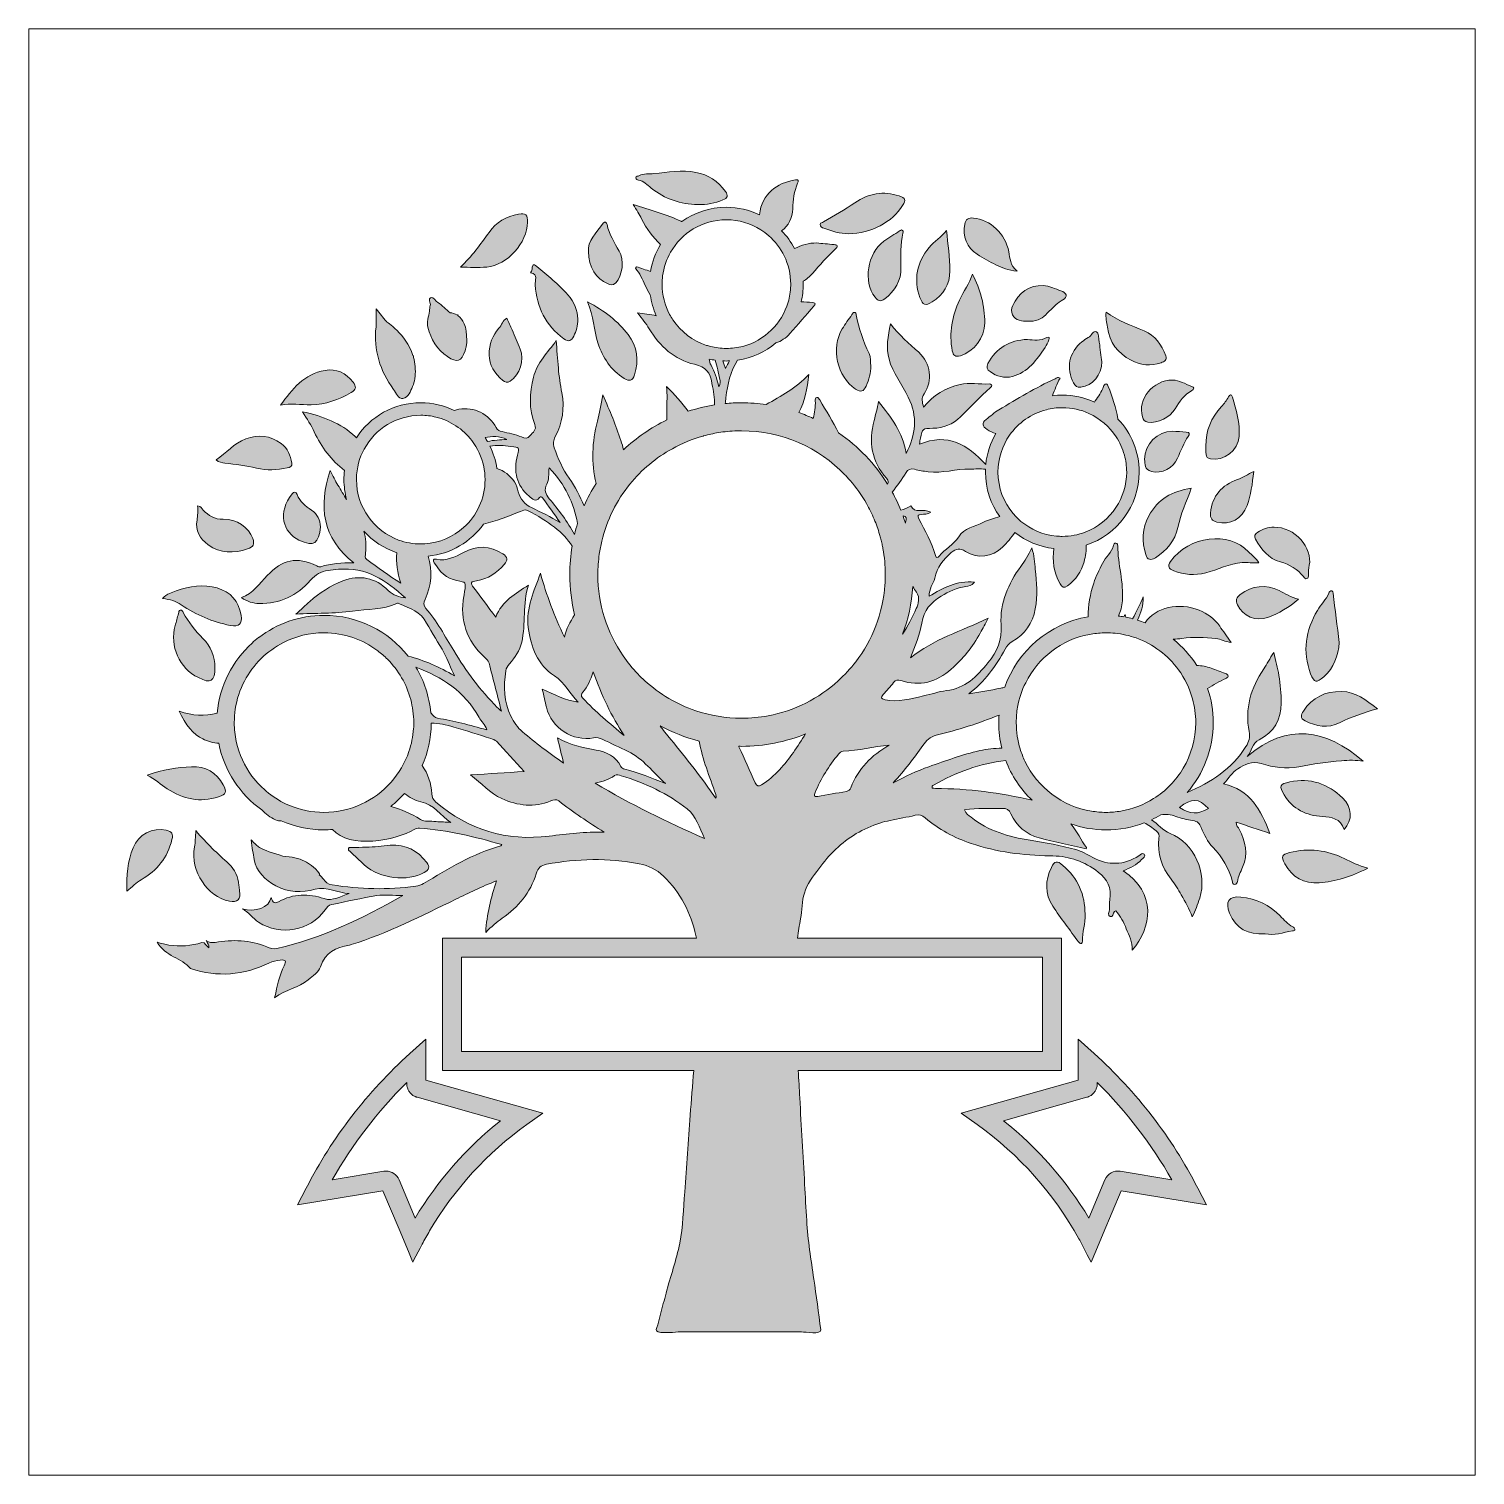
# Model space of a CAD drawing. Header units: inches. Extents: x 0 to 12, y -12 to 0.
import ezdxf

# ---------------------------------------------------------------- set-up
doc = ezdxf.new("R2010")
doc.units = ezdxf.units.IN
doc.header["$MEASUREMENT"] = 0
doc.layers.add('Layer 1', color=7, linetype='Continuous')

# ---------------------------------------------------------------- blocks, each defined once
blk = doc.blocks.new('block 2')
at = {"layer": 'Layer 1', "true_color": 0xffffff}
h = blk.add_hatch(color=7, dxfattribs=at)
h.dxf.hatch_style = 2
edge = h.paths.add_edge_path()
edge.add_spline(control_points=[(5.057, -1.254), (5.101, -1.262), (5.131, -1.294), (5.163, -1.32), (5.276, -1.412), (5.407, -1.454), (5.551, -1.458), (5.624, -1.46), (5.692, -1.445), (5.759, -1.419), (5.798, -1.404), (5.803, -1.383), (5.78, -1.349), (5.719, -1.263), (5.636, -1.21), (5.535, -1.19), (5.418, -1.167), (5.302, -1.191), (5.186, -1.201), (5.145, -1.205), (5.101, -1.198), (5.062, -1.218), (5.053, -1.223), (5.036, -1.219), (5.037, -1.236), (5.037, -1.246), (5.047, -1.253), (5.057, -1.254)], knot_values=[0, 0, 0, 0, 1, 1, 1, 2, 2, 2, 3, 3, 3, 4, 4, 4, 5, 5, 5, 6, 6, 6, 7, 7, 7, 8, 8, 8, 9, 9, 9, 9], degree=3, periodic=1)
h = blk.add_hatch(color=7, dxfattribs=at)
h.dxf.hatch_style = 2
edge = h.paths.add_edge_path()
edge.add_spline(control_points=[(10.006, -7.099), (10.019, -7.098), (10.027, -7.087), (10.028, -7.076), (10.034, -7.033), (10.054, -6.995), (10.071, -6.956), (10.12, -6.845), (10.094, -6.742), (10.043, -6.641), (10.035, -6.624), (10.017, -6.613), (10.018, -6.583), (10.111, -6.613), (10.201, -6.643), (10.296, -6.675), (10.224, -6.481), (10.133, -6.314), (9.913, -6.264), (9.954, -6.219), (9.986, -6.17), (10.031, -6.14), (10.087, -6.103), (10.149, -6.071), (10.225, -6.096), (10.327, -6.13), (10.432, -6.141), (10.538, -6.122), (10.656, -6.1), (10.773, -6.082), (10.892, -6.072), (10.952, -6.067), (11.011, -6.067), (11.071, -6.076), (10.761, -5.806), (10.442, -5.754), (10.109, -6.038), (10.147, -5.992), (10.15, -5.928), (10.209, -5.898), (10.332, -5.836), (10.392, -5.73), (10.391, -5.594), (10.391, -5.517), (10.383, -5.44), (10.372, -5.364), (10.363, -5.303), (10.346, -5.244), (10.329, -5.173), (10.297, -5.227), (10.274, -5.27), (10.246, -5.311), (10.139, -5.469), (10.087, -5.64), (10.126, -5.83), (10.136, -5.879), (10.124, -5.915), (10.099, -5.954), (9.983, -6.142), (9.807, -6.25), (9.611, -6.337), (9.746, -6.181), (9.827, -5.978), (9.827, -5.756), (9.827, -5.657), (9.811, -5.562), (9.781, -5.474), (9.829, -5.442), (9.879, -5.414), (9.931, -5.389), (9.939, -5.385), (9.95, -5.382), (9.951, -5.371), (9.952, -5.356), (9.939, -5.353), (9.928, -5.349), (9.889, -5.334), (9.85, -5.319), (9.81, -5.304), (9.771, -5.29), (9.731, -5.283), (9.691, -5.283), (9.638, -5.199), (9.572, -5.125), (9.496, -5.064), (9.52, -5.063), (9.544, -5.061), (9.568, -5.058), (9.663, -5.042), (9.756, -5.049), (9.85, -5.059), (9.889, -5.063), (9.925, -5.085), (9.977, -5.092), (9.94, -5.039), (9.909, -4.998), (9.881, -4.956), (9.838, -4.894), (9.78, -4.851), (9.71, -4.823), (9.543, -4.756), (9.348, -4.798), (9.263, -4.928), (9.242, -4.919), (9.22, -4.912), (9.198, -4.905), (9.228, -4.845), (9.248, -4.783), (9.247, -4.713), (9.218, -4.773), (9.192, -4.835), (9.158, -4.894), (9.139, -4.889), (9.12, -4.885), (9.101, -4.881), (9.101, -4.874), (9.099, -4.866), (9.097, -4.858), (9.093, -4.865), (9.089, -4.872), (9.085, -4.878), (9.071, -4.876), (9.057, -4.874), (9.042, -4.872), (9.059, -4.834), (9.069, -4.791), (9.073, -4.747), (9.087, -4.593), (9.035, -4.443), (9.035, -4.289), (9.035, -4.279), (9.031, -4.269), (9.02, -4.268), (9.008, -4.266), (9.002, -4.275), (9, -4.284), (8.986, -4.345), (8.934, -4.383), (8.908, -4.436), (8.881, -4.488), (8.854, -4.542), (8.836, -4.598), (8.805, -4.69), (8.79, -4.784), (8.789, -4.878), (8.467, -4.933), (8.202, -5.161), (8.097, -5.463), (8.086, -5.466), (8.075, -5.468), (8.065, -5.47), (7.977, -5.49), (7.887, -5.502), (7.798, -5.518), (7.932, -5.418), (8.021, -5.286), (8.102, -5.147), (8.116, -5.122), (8.131, -5.099), (8.158, -5.084), (8.265, -5.024), (8.33, -4.932), (8.351, -4.811), (8.37, -4.702), (8.363, -4.592), (8.351, -4.483), (8.345, -4.428), (8.345, -4.371), (8.321, -4.306), (8.292, -4.368), (8.264, -4.415), (8.231, -4.46), (8.126, -4.603), (8.055, -4.764), (8.067, -4.942), (8.076, -5.07), (8.036, -5.167), (7.958, -5.261), (7.866, -5.373), (7.768, -5.472), (7.613, -5.491), (7.549, -5.499), (7.486, -5.521), (7.422, -5.535), (7.317, -5.558), (7.214, -5.591), (7.104, -5.566), (7.068, -5.558), (7.066, -5.549), (7.089, -5.524), (7.119, -5.491), (7.148, -5.458), (7.175, -5.423), (7.192, -5.401), (7.209, -5.399), (7.235, -5.407), (7.392, -5.459), (7.534, -5.42), (7.653, -5.313), (7.749, -5.228), (7.832, -5.128), (7.893, -5.013), (7.914, -4.973), (7.936, -4.935), (7.961, -4.89), (7.737, -4.997), (7.504, -5.066), (7.314, -5.219), (7.352, -5.122), (7.393, -5.029), (7.408, -4.931), (7.425, -4.825), (7.484, -4.758), (7.57, -4.706), (7.633, -4.668), (7.699, -4.638), (7.773, -4.627), (7.796, -4.624), (7.822, -4.623), (7.846, -4.59), (7.7, -4.578), (7.586, -4.636), (7.471, -4.708), (7.466, -4.645), (7.506, -4.606), (7.516, -4.558), (7.534, -4.469), (7.588, -4.403), (7.654, -4.344), (7.692, -4.311), (7.726, -4.305), (7.772, -4.335), (7.873, -4.399), (7.993, -4.383), (8.079, -4.3), (8.117, -4.263), (8.152, -4.222), (8.181, -4.178), (8.272, -4.25), (8.383, -4.298), (8.505, -4.311), (8.491, -4.411), (8.504, -4.509), (8.556, -4.604), (8.573, -4.634), (8.588, -4.642), (8.618, -4.62), (8.689, -4.57), (8.731, -4.504), (8.755, -4.421), (8.769, -4.374), (8.774, -4.328), (8.774, -4.283), (9.029, -4.199), (9.213, -3.959), (9.213, -3.677), (9.213, -3.507), (9.146, -3.352), (9.037, -3.237), (9.037, -3.237), (9.037, -3.236), (9.036, -3.235), (9.019, -3.143), (8.991, -3.053), (8.955, -2.966), (8.952, -2.957), (8.95, -2.946), (8.939, -2.945), (8.925, -2.945), (8.92, -2.957), (8.917, -2.968), (8.903, -3.013), (8.872, -3.048), (8.848, -3.087), (8.846, -3.09), (8.844, -3.094), (8.842, -3.097), (8.76, -3.06), (8.67, -3.039), (8.575, -3.039), (8.547, -3.039), (8.52, -3.041), (8.493, -3.044), (8.512, -2.995), (8.531, -2.945), (8.556, -2.898), (8.539, -2.885), (8.528, -2.897), (8.516, -2.903), (8.353, -2.976), (8.202, -3.071), (8.048, -3.16), (8.01, -3.182), (7.978, -3.214), (7.943, -3.241), (7.904, -3.273), (7.91, -3.297), (7.952, -3.324), (7.975, -3.339), (7.998, -3.35), (8.023, -3.358), (7.978, -3.435), (7.949, -3.522), (7.94, -3.614), (7.787, -3.451), (7.625, -3.347), (7.389, -3.447), (7.393, -3.423), (7.395, -3.41), (7.398, -3.397), (7.415, -3.316), (7.415, -3.316), (7.5, -3.314), (7.589, -3.311), (7.667, -3.281), (7.73, -3.22), (7.813, -3.139), (7.889, -3.053), (7.977, -2.977), (7.984, -2.971), (7.993, -2.964), (7.987, -2.953), (7.984, -2.948), (7.974, -2.945), (7.968, -2.945), (7.887, -2.952), (7.806, -2.932), (7.726, -2.951), (7.606, -2.978), (7.505, -3.036), (7.424, -3.139), (7.411, -3.096), (7.405, -3.064), (7.428, -3.029), (7.502, -2.917), (7.483, -2.776), (7.383, -2.683), (7.304, -2.611), (7.221, -2.544), (7.15, -2.447), (7.126, -2.551), (7.113, -2.643), (7.137, -2.739), (7.167, -2.857), (7.246, -2.95), (7.297, -3.056), (7.377, -3.219), (7.358, -3.365), (7.28, -3.523), (7.253, -3.347), (7.15, -3.222), (7.051, -3.092), (7.039, -3.146), (7.027, -3.197), (7.013, -3.249), (6.965, -3.425), (6.992, -3.589), (7.115, -3.729), (7.134, -3.75), (7.134, -3.762), (7.125, -3.777), (7.02, -3.609), (6.882, -3.464), (6.719, -3.352), (6.67, -3.259), (6.616, -3.169), (6.562, -3.079), (6.556, -3.069), (6.55, -3.056), (6.538, -3.058), (6.523, -3.061), (6.525, -3.076), (6.525, -3.087), (6.528, -3.137), (6.518, -3.184), (6.508, -3.232), (6.469, -3.214), (6.43, -3.198), (6.389, -3.184), (6.438, -3.091), (6.461, -2.985), (6.471, -2.867), (6.366, -2.982), (6.239, -3.046), (6.118, -3.117), (6.051, -3.107), (5.983, -3.102), (5.913, -3.102), (5.867, -3.102), (5.822, -3.104), (5.777, -3.109), (5.78, -3.093), (5.782, -3.077), (5.783, -3.06), (5.796, -2.948), (5.821, -2.841), (5.881, -2.749), (6.001, -2.731), (6.11, -2.68), (6.198, -2.605), (6.241, -2.591), (6.281, -2.566), (6.315, -2.527), (6.381, -2.453), (6.446, -2.377), (6.512, -2.301), (6.518, -2.294), (6.528, -2.287), (6.521, -2.277), (6.518, -2.272), (6.509, -2.27), (6.502, -2.269), (6.47, -2.268), (6.439, -2.266), (6.408, -2.265), (6.419, -2.218), (6.425, -2.168), (6.425, -2.118), (6.425, -2.11), (6.425, -2.102), (6.425, -2.094), (6.425, -2.094), (6.425, -2.094), (6.425, -2.094), (6.452, -2.078), (6.477, -2.056), (6.501, -2.03), (6.563, -1.96), (6.623, -1.887), (6.693, -1.825), (6.701, -1.818), (6.71, -1.813), (6.707, -1.802), (6.703, -1.791), (6.692, -1.791), (6.683, -1.79), (6.631, -1.785), (6.58, -1.78), (6.538, -1.776), (6.472, -1.776), (6.408, -1.793), (6.353, -1.823), (6.324, -1.768), (6.288, -1.718), (6.246, -1.675), (6.302, -1.634), (6.336, -1.57), (6.338, -1.493), (6.34, -1.42), (6.35, -1.348), (6.378, -1.28), (6.385, -1.263), (6.389, -1.248), (6.361, -1.252), (6.204, -1.278), (6.084, -1.367), (6.061, -1.542), (5.978, -1.502), (5.885, -1.48), (5.787, -1.48), (5.65, -1.48), (5.522, -1.523), (5.418, -1.598), (5.417, -1.597), (5.415, -1.596), (5.413, -1.596), (5.29, -1.539), (5.159, -1.502), (5.014, -1.457), (5.042, -1.504), (5.066, -1.538), (5.084, -1.575), (5.125, -1.66), (5.178, -1.731), (5.241, -1.789), (5.2, -1.856), (5.172, -1.932), (5.158, -2.013), (5.119, -1.999), (5.08, -1.987), (5.041, -1.973), (5.038, -1.977), (5.035, -1.981), (5.032, -1.985), (5.069, -2.028), (5.09, -2.079), (5.114, -2.129), (5.126, -2.156), (5.14, -2.182), (5.156, -2.207), (5.164, -2.267), (5.181, -2.326), (5.206, -2.38), (5.155, -2.37), (5.103, -2.362), (5.049, -2.355), (5.088, -2.405), (5.121, -2.444), (5.147, -2.488), (5.235, -2.633), (5.356, -2.745), (5.523, -2.783), (5.618, -2.804), (5.655, -2.852), (5.666, -2.938), (5.666, -2.94), (5.667, -2.942), (5.667, -2.943), (5.683, -3.004), (5.69, -3.063), (5.688, -3.12), (5.613, -3.132), (5.54, -3.15), (5.47, -3.173), (5.417, -3.1), (5.357, -3.032), (5.29, -2.968), (5.298, -3.035), (5.294, -3.1), (5.293, -3.165), (5.292, -3.191), (5.292, -3.218), (5.294, -3.244), (5.161, -3.308), (5.04, -3.392), (4.934, -3.492), (4.928, -3.467), (4.921, -3.441), (4.912, -3.415), (4.871, -3.291), (4.822, -3.171), (4.761, -3.036), (4.746, -3.121), (4.733, -3.189), (4.717, -3.256), (4.673, -3.428), (4.665, -3.601), (4.706, -3.771), (4.669, -3.83), (4.636, -3.892), (4.607, -3.957), (4.574, -3.878), (4.533, -3.801), (4.483, -3.729), (4.428, -3.651), (4.391, -3.565), (4.359, -3.476), (4.347, -3.442), (4.351, -3.414), (4.367, -3.383), (4.428, -3.268), (4.446, -3.147), (4.422, -3.019), (4.409, -2.951), (4.399, -2.883), (4.393, -2.814), (4.386, -2.738), (4.381, -2.663), (4.376, -2.585), (4.306, -2.685), (4.216, -2.769), (4.186, -2.891), (4.154, -3.023), (4.147, -3.154), (4.197, -3.282), (4.216, -3.329), (4.181, -3.348), (4.159, -3.375), (4.137, -3.402), (4.114, -3.398), (4.087, -3.386), (4.036, -3.363), (3.98, -3.355), (3.926, -3.341), (3.905, -3.336), (3.889, -3.33), (3.877, -3.308), (3.819, -3.197), (3.691, -3.132), (3.568, -3.156), (3.555, -3.159), (3.542, -3.162), (3.529, -3.166), (3.445, -3.125), (3.351, -3.102), (3.252, -3.102), (3.028, -3.102), (2.831, -3.217), (2.717, -3.392), (2.714, -3.388), (2.711, -3.385), (2.707, -3.382), (2.589, -3.271), (2.441, -3.214), (2.269, -3.177), (2.31, -3.237), (2.342, -3.289), (2.367, -3.344), (2.427, -3.471), (2.51, -3.58), (2.618, -3.665), (2.615, -3.69), (2.614, -3.715), (2.614, -3.74), (2.614, -3.797), (2.622, -3.853), (2.636, -3.906), (2.612, -3.866), (2.588, -3.826), (2.564, -3.786), (2.541, -3.75), (2.524, -3.71), (2.5, -3.664), (2.402, -3.963), (2.432, -4.221), (2.697, -4.431), (2.594, -4.428), (2.507, -4.436), (2.422, -4.463), (2.411, -4.467), (2.4, -4.461), (2.39, -4.456), (2.221, -4.376), (2.104, -4.401), (1.977, -4.536), (1.914, -4.602), (1.863, -4.681), (1.763, -4.719), (1.813, -4.752), (1.861, -4.767), (1.91, -4.768), (2.082, -4.771), (2.225, -4.703), (2.337, -4.575), (2.378, -4.527), (2.423, -4.502), (2.482, -4.494), (2.511, -4.491), (2.539, -4.487), (2.568, -4.484), (2.797, -4.463), (2.967, -4.576), (3.124, -4.722), (3.071, -4.713), (3.023, -4.7), (2.982, -4.659), (2.874, -4.554), (2.744, -4.526), (2.604, -4.581), (2.504, -4.621), (2.411, -4.677), (2.331, -4.751), (2.295, -4.784), (2.259, -4.816), (2.214, -4.856), (2.38, -4.846), (2.534, -4.853), (2.686, -4.831), (2.809, -4.813), (2.937, -4.821), (3.053, -4.767), (3.059, -4.764), (3.069, -4.767), (3.075, -4.77), (3.162, -4.807), (3.251, -4.838), (3.3, -4.93), (3.345, -5.015), (3.4, -5.094), (3.445, -5.179), (3.478, -5.24), (3.502, -5.305), (3.53, -5.368), (3.406, -5.294), (3.279, -5.238), (3.146, -5.204), (2.983, -4.998), (2.731, -4.866), (2.448, -4.866), (2.245, -4.866), (2.057, -4.935), (1.907, -5.051), (1.906, -5.051), (1.906, -5.051), (1.906, -5.051), (1.906, -5.051), (1.906, -5.051), (1.906, -5.051), (1.886, -5.063), (1.867, -5.078), (1.852, -5.096), (1.69, -5.243), (1.582, -5.449), (1.562, -5.679), (1.459, -5.703), (1.357, -5.702), (1.248, -5.661), (1.295, -5.771), (1.369, -5.857), (1.442, -5.892), (1.485, -5.912), (1.53, -5.924), (1.575, -5.928), (1.62, -6.155), (1.751, -6.351), (1.933, -6.481), (1.965, -6.515), (2.003, -6.544), (2.046, -6.562), (2.064, -6.57), (2.079, -6.573), (2.092, -6.571), (2.092, -6.571), (2.092, -6.571), (2.092, -6.571), (2.201, -6.619), (2.322, -6.646), (2.448, -6.646), (2.472, -6.646), (2.496, -6.645), (2.52, -6.643), (2.658, -6.808), (3.044, -6.734), (3.198, -6.644), (3.212, -6.636), (3.226, -6.632), (3.242, -6.633), (3.475, -6.647), (3.699, -6.704), (3.923, -6.768), (3.92, -6.773), (3.918, -6.778), (3.916, -6.779), (3.682, -6.843), (3.48, -6.969), (3.275, -7.092), (3.255, -7.104), (3.234, -7.111), (3.21, -7.114), (2.978, -7.145), (2.746, -7.14), (2.515, -7.102), (2.48, -7.096), (2.462, -7.081), (2.443, -7.054), (2.436, -7.045), (2.425, -7.032), (2.409, -7.018), (2.409, -7.018), (2.415, -7.016), (2.415, -7.016), (2.415, -7.016), (2.333, -6.868), (2.106, -6.864), (2.029, -6.839), (1.947, -6.815), (1.914, -6.793), (1.893, -6.779), (1.875, -6.759), (1.843, -6.73), (1.853, -6.795), (1.86, -6.843), (1.869, -6.891), (1.888, -6.992), (1.957, -7.061), (2.049, -7.11), (2.156, -7.169), (2.264, -7.167), (2.375, -7.139), (2.475, -7.115), (2.562, -7.168), (2.657, -7.175), (2.588, -7.195), (2.52, -7.241), (2.451, -7.217), (2.319, -7.172), (2.195, -7.175), (2.072, -7.242), (2.044, -7.257), (2.019, -7.257), (2.011, -7.206), (1.994, -7.293), (1.878, -7.332), (1.77, -7.302), (1.825, -7.328), (1.855, -7.38), (1.906, -7.413), (2.088, -7.529), (2.332, -7.485), (2.457, -7.31), (2.472, -7.288), (2.486, -7.271), (2.514, -7.265), (2.638, -7.241), (2.762, -7.211), (2.887, -7.192), (2.953, -7.182), (3.021, -7.191), (3.103, -7.191), (2.763, -7.383), (2.427, -7.546), (2.058, -7.631), (2.027, -7.638), (2.001, -7.628), (1.974, -7.617), (1.835, -7.559), (1.69, -7.555), (1.545, -7.58), (1.516, -7.585), (1.496, -7.58), (1.471, -7.564), (1.477, -7.589), (1.5, -7.6), (1.494, -7.624), (1.468, -7.614), (1.464, -7.574), (1.436, -7.582), (1.345, -7.607), (1.255, -7.618), (1.162, -7.602), (1.132, -7.597), (1.101, -7.588), (1.063, -7.579), (1.133, -7.694), (1.265, -7.71), (1.342, -7.797), (1.565, -7.871), (1.782, -7.854), (1.992, -7.751), (2.022, -7.736), (2.053, -7.73), (2.086, -7.726), (2.13, -7.722), (2.138, -7.736), (2.118, -7.773), (2.077, -7.852), (2.063, -7.939), (2.039, -8.039), (2.133, -7.97), (2.238, -7.956), (2.318, -7.89), (2.356, -7.858), (2.404, -7.828), (2.419, -7.782), (2.459, -7.663), (2.547, -7.62), (2.659, -7.604), (2.665, -7.603), (2.67, -7.599), (2.675, -7.598), (2.978, -7.503), (3.259, -7.36), (3.542, -7.222), (3.649, -7.17), (3.755, -7.117), (3.881, -7.069), (3.831, -7.212), (3.801, -7.345), (3.79, -7.497), (3.839, -7.449), (3.881, -7.412), (3.928, -7.379), (4.061, -7.287), (4.161, -7.167), (4.209, -7.01), (4.223, -6.962), (4.248, -6.941), (4.295, -6.932), (4.551, -6.883), (4.806, -6.879), (5.064, -6.927), (5.143, -6.942), (5.208, -6.975), (5.265, -7.03), (5.407, -7.166), (5.494, -7.335), (5.534, -7.524), (5.536, -7.531), (5.537, -7.538), (5.539, -7.545), (5.539, -7.545), (3.432, -7.545), (3.432, -7.545), (3.432, -7.545), (3.432, -8.643), (3.432, -8.643), (3.432, -8.643), (5.516, -8.643), (5.516, -8.643), (5.506, -8.766), (5.497, -8.89), (5.487, -9.014), (5.47, -9.226), (5.457, -9.439), (5.442, -9.651), (5.431, -9.793), (5.427, -9.935), (5.4, -10.075), (5.373, -10.216), (5.323, -10.352), (5.287, -10.491), (5.272, -10.548), (5.256, -10.606), (5.241, -10.664), (5.233, -10.694), (5.225, -10.724), (5.218, -10.754), (5.21, -10.784), (5.192, -10.804), (5.222, -10.812), (5.277, -10.826), (5.353, -10.812), (5.41, -10.812), (5.41, -10.812), (6.412, -10.812), (6.412, -10.812), (6.44, -10.812), (6.576, -10.838), (6.57, -10.794), (6.553, -10.653), (6.533, -10.513), (6.513, -10.373), (6.49, -10.211), (6.463, -10.051), (6.454, -9.887), (6.448, -9.787), (6.442, -9.687), (6.437, -9.586), (6.423, -9.347), (6.41, -9.108), (6.396, -8.869), (6.392, -8.794), (6.388, -8.718), (6.384, -8.643), (6.384, -8.643), (8.568, -8.643), (8.568, -8.643), (8.568, -8.643), (8.568, -7.545), (8.568, -7.545), (8.568, -7.545), (6.378, -7.545), (6.378, -7.545), (6.384, -7.491), (6.393, -7.437), (6.403, -7.384), (6.416, -7.314), (6.414, -7.238), (6.435, -7.17), (6.455, -7.097), (6.51, -7.029), (6.554, -6.969), (6.596, -6.911), (6.643, -6.857), (6.695, -6.807), (6.799, -6.708), (6.923, -6.633), (7.061, -6.59), (7.089, -6.581), (7.117, -6.574), (7.146, -6.568), (7.215, -6.553), (7.286, -6.542), (7.355, -6.525), (7.389, -6.517), (7.412, -6.524), (7.438, -6.547), (7.55, -6.643), (7.678, -6.712), (7.819, -6.759), (8.03, -6.829), (8.25, -6.859), (8.471, -6.861), (8.612, -6.862), (8.736, -6.898), (8.849, -6.979), (8.924, -7.031), (8.978, -7.094), (8.971, -7.193), (8.968, -7.231), (8.966, -7.27), (8.966, -7.308), (8.966, -7.328), (8.947, -7.357), (8.971, -7.366), (8.997, -7.375), (8.994, -7.337), (9.008, -7.324), (9.011, -7.322), (9.015, -7.321), (9.02, -7.319), (9.059, -7.362), (9.085, -7.413), (9.106, -7.467), (9.127, -7.522), (9.159, -7.573), (9.155, -7.644), (9.32, -7.46), (9.357, -7.167), (9.08, -6.986), (9.137, -6.962), (9.192, -6.937), (9.233, -6.893), (9.245, -6.88), (9.271, -6.866), (9.254, -6.847), (9.24, -6.831), (9.224, -6.854), (9.21, -6.862), (9.085, -6.939), (8.958, -6.945), (8.827, -6.875), (8.781, -6.85), (8.735, -6.823), (8.686, -6.81), (8.562, -6.776), (8.435, -6.753), (8.307, -6.732), (8.131, -6.704), (7.962, -6.656), (7.818, -6.542), (7.798, -6.526), (7.773, -6.513), (7.764, -6.479), (7.871, -6.462), (7.975, -6.47), (8.078, -6.468), (8.113, -6.467), (8.133, -6.48), (8.149, -6.513), (8.196, -6.614), (8.275, -6.684), (8.383, -6.713), (8.512, -6.747), (8.643, -6.773), (8.774, -6.803), (8.774, -6.799), (8.777, -6.794), (8.775, -6.792), (8.73, -6.732), (8.699, -6.662), (8.646, -6.597), (8.737, -6.629), (8.835, -6.646), (8.937, -6.646), (9.049, -6.646), (9.156, -6.625), (9.255, -6.587), (9.289, -6.606), (9.322, -6.63), (9.355, -6.655), (9.375, -6.671), (9.38, -6.69), (9.377, -6.716), (9.363, -6.842), (9.397, -6.956), (9.477, -7.055), (9.51, -7.096), (9.537, -7.14), (9.562, -7.185), (9.594, -7.244), (9.629, -7.302), (9.653, -7.367), (9.679, -7.315), (9.699, -7.265), (9.715, -7.214), (9.78, -7.007), (9.669, -6.755), (9.47, -6.675), (9.407, -6.649), (9.369, -6.599), (9.315, -6.562), (9.341, -6.549), (9.367, -6.536), (9.392, -6.521), (9.434, -6.514), (9.475, -6.518), (9.518, -6.534), (9.562, -6.551), (9.61, -6.562), (9.657, -6.569), (9.695, -6.575), (9.715, -6.592), (9.728, -6.627), (9.75, -6.687), (9.779, -6.743), (9.824, -6.79), (9.902, -6.871), (9.96, -6.964), (9.986, -7.076), (9.989, -7.087), (9.99, -7.1), (10.006, -7.099)], knot_values=[0, 0, 0, 0, 1, 1, 1, 2, 2, 2, 3, 3, 3, 4, 4, 4, 5, 5, 5, 6, 6, 6, 7, 7, 7, 8, 8, 8, 9, 9, 9, 10, 10, 10, 11, 11, 11, 12, 12, 12, 13, 13, 13, 14, 14, 14, 15, 15, 15, 16, 16, 16, 17, 17, 17, 18, 18, 18, 19, 19, 19, 20, 20, 20, 21, 21, 21, 22, 22, 22, 23, 23, 23, 24, 24, 24, 25, 25, 25, 26, 26, 26, 27, 27, 27, 28, 28, 28, 29, 29, 29, 30, 30, 30, 31, 31, 31, 32, 32, 32, 33, 33, 33, 34, 34, 34, 35, 35, 35, 36, 36, 36, 37, 37, 37, 38, 38, 38, 39, 39, 39, 40, 40, 40, 41, 41, 41, 42, 42, 42, 43, 43, 43, 44, 44, 44, 45, 45, 45, 46, 46, 46, 47, 47, 47, 48, 48, 48, 49, 49, 49, 50, 50, 50, 51, 51, 51, 52, 52, 52, 53, 53, 53, 54, 54, 54, 55, 55, 55, 56, 56, 56, 57, 57, 57, 58, 58, 58, 59, 59, 59, 60, 60, 60, 61, 61, 61, 62, 62, 62, 63, 63, 63, 64, 64, 64, 65, 65, 65, 66, 66, 66, 67, 67, 67, 68, 68, 68, 69, 69, 69, 70, 70, 70, 71, 71, 71, 72, 72, 72, 73, 73, 73, 74, 74, 74, 75, 75, 75, 76, 76, 76, 77, 77, 77, 78, 78, 78, 79, 79, 79, 80, 80, 80, 81, 81, 81, 82, 82, 82, 83, 83, 83, 84, 84, 84, 85, 85, 85, 86, 86, 86, 87, 87, 87, 88, 88, 88, 89, 89, 89, 90, 90, 90, 91, 91, 91, 92, 92, 92, 93, 93, 93, 94, 94, 94, 95, 95, 95, 96, 96, 96, 97, 97, 97, 98, 98, 98, 99, 99, 99, 100, 100, 100, 101, 101, 101, 102, 102, 102, 103, 103, 103, 104, 104, 104, 105, 105, 105, 106, 106, 106, 107, 107, 107, 108, 108, 108, 109, 109, 109, 110, 110, 110, 111, 111, 111, 112, 112, 112, 113, 113, 113, 114, 114, 114, 115, 115, 115, 116, 116, 116, 117, 117, 117, 118, 118, 118, 119, 119, 119, 120, 120, 120, 121, 121, 121, 122, 122, 122, 123, 123, 123, 124, 124, 124, 125, 125, 125, 126, 126, 126, 127, 127, 127, 128, 128, 128, 129, 129, 129, 130, 130, 130, 131, 131, 131, 132, 132, 132, 133, 133, 133, 134, 134, 134, 135, 135, 135, 136, 136, 136, 137, 137, 137, 138, 138, 138, 139, 139, 139, 140, 140, 140, 141, 141, 141, 142, 142, 142, 143, 143, 143, 144, 144, 144, 145, 145, 145, 146, 146, 146, 147, 147, 147, 148, 148, 148, 149, 149, 149, 150, 150, 150, 151, 151, 151, 152, 152, 152, 153, 153, 153, 154, 154, 154, 155, 155, 155, 156, 156, 156, 157, 157, 157, 158, 158, 158, 159, 159, 159, 160, 160, 160, 161, 161, 161, 162, 162, 162, 163, 163, 163, 164, 164, 164, 165, 165, 165, 166, 166, 166, 167, 167, 167, 168, 168, 168, 169, 169, 169, 170, 170, 170, 171, 171, 171, 172, 172, 172, 173, 173, 173, 174, 174, 174, 175, 175, 175, 176, 176, 176, 177, 177, 177, 178, 178, 178, 179, 179, 179, 180, 180, 180, 181, 181, 181, 182, 182, 182, 183, 183, 183, 184, 184, 184, 185, 185, 185, 186, 186, 186, 187, 187, 187, 188, 188, 188, 189, 189, 189, 190, 190, 190, 191, 191, 191, 192, 192, 192, 193, 193, 193, 194, 194, 194, 195, 195, 195, 196, 196, 196, 197, 197, 197, 198, 198, 198, 199, 199, 199, 200, 200, 200, 201, 201, 201, 202, 202, 202, 203, 203, 203, 204, 204, 204, 205, 205, 205, 206, 206, 206, 207, 207, 207, 208, 208, 208, 209, 209, 209, 210, 210, 210, 211, 211, 211, 212, 212, 212, 213, 213, 213, 214, 214, 214, 215, 215, 215, 216, 216, 216, 217, 217, 217, 218, 218, 218, 219, 219, 219, 220, 220, 220, 221, 221, 221, 222, 222, 222, 223, 223, 223, 224, 224, 224, 225, 225, 225, 226, 226, 226, 227, 227, 227, 228, 228, 228, 229, 229, 229, 230, 230, 230, 231, 231, 231, 232, 232, 232, 233, 233, 233, 234, 234, 234, 235, 235, 235, 236, 236, 236, 237, 237, 237, 238, 238, 238, 239, 239, 239, 240, 240, 240, 241, 241, 241, 242, 242, 242, 243, 243, 243, 244, 244, 244, 245, 245, 245, 246, 246, 246, 247, 247, 247, 248, 248, 248, 249, 249, 249, 250, 250, 250, 251, 251, 251, 252, 252, 252, 253, 253, 253, 254, 254, 254, 255, 255, 255, 256, 256, 256, 257, 257, 257, 258, 258, 258, 259, 259, 259, 260, 260, 260, 261, 261, 261, 262, 262, 262, 263, 263, 263, 264, 264, 264, 265, 265, 265, 266, 266, 266, 267, 267, 267, 268, 268, 268, 269, 269, 269, 270, 270, 270, 271, 271, 271, 272, 272, 272, 273, 273, 273, 274, 274, 274, 275, 275, 275, 276, 276, 276, 277, 277, 277, 278, 278, 278, 279, 279, 279, 280, 280, 280, 281, 281, 281, 282, 282, 282, 283, 283, 283, 284, 284, 284, 285, 285, 285, 286, 286, 286, 287, 287, 287, 288, 288, 288, 289, 289, 289, 290, 290, 290, 291, 291, 291, 292, 292, 292, 293, 293, 293, 294, 294, 294, 295, 295, 295, 296, 296, 296, 297, 297, 297, 298, 298, 298, 299, 299, 299, 300, 300, 300, 301, 301, 301, 302, 302, 302, 303, 303, 303, 304, 304, 304, 305, 305, 305, 306, 306, 306, 307, 307, 307, 308, 308, 308, 309, 309, 309, 310, 310, 310, 311, 311, 311, 312, 312, 312, 313, 313, 313, 314, 314, 314, 315, 315, 315, 316, 316, 316, 317, 317, 317, 318, 318, 318, 319, 319, 319, 320, 320, 320, 321, 321, 321, 322, 322, 322, 323, 323, 323, 324, 324, 324, 325, 325, 325, 326, 326, 326, 327, 327, 327, 328, 328, 328, 329, 329, 329, 330, 330, 330, 331, 331, 331, 332, 332, 332, 333, 333, 333, 334, 334, 334, 335, 335, 335, 336, 336, 336, 337, 337, 337, 338, 338, 338, 339, 339, 339, 340, 340, 340, 341, 341, 341, 342, 342, 342, 343, 343, 343, 344, 344, 344, 345, 345, 345, 346, 346, 346, 347, 347, 347, 348, 348, 348, 349, 349, 349, 350, 350, 350, 351, 351, 351, 352, 352, 352, 353, 353, 353, 354, 354, 354, 355, 355, 355, 356, 356, 356, 357, 357, 357, 358, 358, 358, 359, 359, 359, 360, 360, 360, 361, 361, 361, 362, 362, 362, 363, 363, 363, 364, 364, 364, 364], degree=3, periodic=1)
edge = h.paths.add_edge_path()
edge.add_spline(control_points=[(5.78, -2.818), (5.772, -2.797), (5.765, -2.776), (5.758, -2.755), (5.768, -2.755), (5.777, -2.756), (5.787, -2.756), (5.796, -2.756), (5.805, -2.755), (5.814, -2.755), (5.801, -2.774), (5.789, -2.795), (5.78, -2.818)], knot_values=[0, 0, 0, 0, 1, 1, 1, 2, 2, 2, 3, 3, 3, 4, 4, 4, 4], degree=3, periodic=1)
edge = h.paths.add_edge_path()
edge.add_spline(control_points=[(5.316, -2.369), (5.276, -2.294), (5.254, -2.208), (5.254, -2.118), (5.254, -2.095), (5.255, -2.072), (5.258, -2.05), (5.267, -1.979), (5.29, -1.913), (5.324, -1.853), (5.369, -1.774), (5.435, -1.707), (5.513, -1.66), (5.594, -1.612), (5.687, -1.584), (5.787, -1.584), (5.892, -1.584), (5.989, -1.614), (6.072, -1.666), (6.095, -1.681), (6.118, -1.698), (6.139, -1.716), (6.192, -1.763), (6.236, -1.82), (6.267, -1.884), (6.302, -1.955), (6.321, -2.034), (6.321, -2.118), (6.321, -2.122), (6.321, -2.126), (6.321, -2.13), (6.32, -2.178), (6.313, -2.224), (6.3, -2.267), (6.248, -2.446), (6.104, -2.587), (5.923, -2.634), (5.879, -2.645), (5.834, -2.651), (5.787, -2.651), (5.764, -2.651), (5.741, -2.65), (5.719, -2.647), (5.697, -2.644), (5.676, -2.64), (5.656, -2.635), (5.645, -2.632), (5.634, -2.629), (5.623, -2.626), (5.508, -2.588), (5.41, -2.513), (5.344, -2.415), (5.334, -2.4), (5.325, -2.384), (5.316, -2.369)], knot_values=[0, 0, 0, 0, 1, 1, 1, 2, 2, 2, 3, 3, 3, 4, 4, 4, 5, 5, 5, 6, 6, 6, 7, 7, 7, 8, 8, 8, 9, 9, 9, 10, 10, 10, 11, 11, 11, 12, 12, 12, 13, 13, 13, 14, 14, 14, 15, 15, 15, 16, 16, 16, 17, 17, 17, 18, 18, 18, 18], degree=3, periodic=1)
edge = h.paths.add_edge_path()
edge.add_spline(control_points=[(5.66, -2.79), (5.651, -2.774), (5.647, -2.757), (5.645, -2.74), (5.662, -2.743), (5.678, -2.746), (5.695, -2.749), (5.71, -2.801), (5.722, -2.854), (5.733, -2.907), (5.736, -2.924), (5.742, -2.943), (5.724, -2.97), (5.71, -2.9), (5.688, -2.843), (5.66, -2.79)], knot_values=[0, 0, 0, 0, 1, 1, 1, 2, 2, 2, 3, 3, 3, 4, 4, 4, 5, 5, 5, 5], degree=3, periodic=1)
edge = h.paths.add_edge_path()
edge.add_spline(control_points=[(7.274, -4.096), (7.274, -4.097), (7.274, -4.099), (7.273, -4.1), (7.267, -4.08), (7.26, -4.06), (7.253, -4.04), (7.282, -4.045), (7.285, -4.06), (7.274, -4.096)], knot_values=[0, 0, 0, 0, 1, 1, 1, 2, 2, 2, 3, 3, 3, 3], degree=3, periodic=1)
edge = h.paths.add_edge_path()
edge.add_spline(control_points=[(7.363, -4.81), (7.33, -4.884), (7.293, -4.955), (7.25, -5.022), (7.296, -4.898), (7.325, -4.766), (7.335, -4.628), (7.344, -4.643), (7.354, -4.658), (7.364, -4.673), (7.397, -4.721), (7.381, -4.769), (7.363, -4.81)], knot_values=[0, 0, 0, 0, 1, 1, 1, 2, 2, 2, 3, 3, 3, 4, 4, 4, 4], degree=3, periodic=1)
edge = h.paths.add_edge_path()
edge.add_spline(control_points=[(8.575, -3.143), (8.654, -3.143), (8.728, -3.16), (8.796, -3.191), (8.888, -3.233), (8.966, -3.3), (9.021, -3.384), (9.052, -3.43), (9.075, -3.482), (9.09, -3.536), (9.102, -3.581), (9.109, -3.628), (9.109, -3.677), (9.109, -3.785), (9.076, -3.886), (9.02, -3.97), (8.96, -4.063), (8.87, -4.136), (8.765, -4.176), (8.706, -4.198), (8.642, -4.211), (8.575, -4.211), (8.559, -4.211), (8.543, -4.21), (8.527, -4.208), (8.415, -4.199), (8.313, -4.154), (8.232, -4.086), (8.208, -4.066), (8.187, -4.044), (8.167, -4.02), (8.088, -3.927), (8.041, -3.807), (8.041, -3.677), (8.041, -3.564), (8.077, -3.458), (8.137, -3.372), (8.21, -3.268), (8.317, -3.192), (8.443, -3.16), (8.443, -3.16), (8.443, -3.16), (8.443, -3.16), (8.485, -3.149), (8.53, -3.143), (8.575, -3.143)], knot_values=[0, 0, 0, 0, 1, 1, 1, 2, 2, 2, 3, 3, 3, 4, 4, 4, 5, 5, 5, 6, 6, 6, 7, 7, 7, 8, 8, 8, 9, 9, 9, 10, 10, 10, 11, 11, 11, 12, 12, 12, 13, 13, 13, 14, 14, 14, 15, 15, 15, 15], degree=3, periodic=1)
edge = h.paths.add_edge_path()
edge.add_spline(control_points=[(7.278, -3.681), (7.293, -3.655), (7.317, -3.647), (7.348, -3.654), (7.385, -3.663), (7.423, -3.67), (7.461, -3.675), (7.579, -3.69), (7.694, -3.65), (7.811, -3.652), (7.851, -3.653), (7.892, -3.649), (7.938, -3.653), (7.937, -3.661), (7.937, -3.669), (7.937, -3.677), (7.937, -3.815), (7.981, -3.943), (8.056, -4.047), (8.01, -4.059), (7.964, -4.073), (7.921, -4.093), (7.849, -4.128), (7.759, -4.145), (7.715, -4.214), (7.672, -4.283), (7.601, -4.315), (7.553, -4.374), (7.54, -4.391), (7.528, -4.393), (7.522, -4.369), (7.49, -4.262), (7.437, -4.164), (7.384, -4.065), (7.371, -4.04), (7.377, -4.031), (7.404, -4.029), (7.429, -4.026), (7.457, -4.032), (7.483, -4.009), (7.425, -3.977), (7.346, -4.026), (7.319, -3.956), (7.292, -3.977), (7.263, -3.987), (7.234, -3.992), (7.214, -3.941), (7.19, -3.891), (7.163, -3.843), (7.205, -3.791), (7.244, -3.738), (7.278, -3.681)], knot_values=[0, 0, 0, 0, 1, 1, 1, 2, 2, 2, 3, 3, 3, 4, 4, 4, 5, 5, 5, 6, 6, 6, 7, 7, 7, 8, 8, 8, 9, 9, 9, 10, 10, 10, 11, 11, 11, 12, 12, 12, 13, 13, 13, 14, 14, 14, 15, 15, 15, 16, 16, 16, 17, 17, 17, 17], degree=3, periodic=1)
edge = h.paths.add_edge_path()
edge.add_spline(control_points=[(5.339, -3.483), (5.419, -3.438), (5.504, -3.403), (5.594, -3.378), (5.596, -3.378), (5.598, -3.377), (5.6, -3.377), (5.639, -3.366), (5.68, -3.357), (5.721, -3.35), (5.772, -3.342), (5.823, -3.337), (5.876, -3.335), (5.888, -3.335), (5.901, -3.335), (5.913, -3.335), (6.25, -3.335), (6.554, -3.475), (6.771, -3.699), (6.775, -3.704), (6.78, -3.709), (6.784, -3.713), (6.794, -3.724), (6.804, -3.735), (6.814, -3.747), (6.866, -3.806), (6.911, -3.87), (6.95, -3.939), (6.974, -3.98), (6.995, -4.024), (7.014, -4.068), (7.031, -4.109), (7.046, -4.151), (7.058, -4.194), (7.062, -4.207), (7.066, -4.22), (7.069, -4.233), (7.073, -4.247), (7.076, -4.261), (7.079, -4.275), (7.082, -4.288), (7.084, -4.3), (7.087, -4.312), (7.099, -4.382), (7.106, -4.454), (7.106, -4.527), (7.106, -4.537), (7.106, -4.547), (7.106, -4.557), (7.105, -4.575), (7.104, -4.593), (7.103, -4.612), (7.086, -4.851), (6.999, -5.071), (6.861, -5.251), (6.817, -5.308), (6.769, -5.361), (6.716, -5.409), (6.555, -5.555), (6.355, -5.658), (6.133, -5.7), (6.062, -5.713), (5.989, -5.72), (5.913, -5.72), (5.781, -5.72), (5.653, -5.698), (5.534, -5.658), (5.376, -5.605), (5.232, -5.519), (5.111, -5.409), (5.091, -5.391), (5.071, -5.372), (5.052, -5.352), (5.008, -5.305), (4.967, -5.255), (4.93, -5.201), (4.798, -5.009), (4.721, -4.777), (4.721, -4.527), (4.721, -4.47), (4.725, -4.414), (4.733, -4.359), (4.738, -4.322), (4.745, -4.286), (4.753, -4.251), (4.795, -4.075), (4.876, -3.913), (4.987, -3.777), (5.084, -3.658), (5.204, -3.557), (5.339, -3.483)], knot_values=[0, 0, 0, 0, 1, 1, 1, 2, 2, 2, 3, 3, 3, 4, 4, 4, 5, 5, 5, 6, 6, 6, 7, 7, 7, 8, 8, 8, 9, 9, 9, 10, 10, 10, 11, 11, 11, 12, 12, 12, 13, 13, 13, 14, 14, 14, 15, 15, 15, 16, 16, 16, 17, 17, 17, 18, 18, 18, 19, 19, 19, 20, 20, 20, 21, 21, 21, 22, 22, 22, 23, 23, 23, 24, 24, 24, 25, 25, 25, 26, 26, 26, 27, 27, 27, 28, 28, 28, 29, 29, 29, 30, 30, 30, 30], degree=3, periodic=1)
edge = h.paths.add_edge_path()
edge.add_spline(control_points=[(5.699, -6.352), (5.702, -6.361), (5.705, -6.37), (5.7, -6.384), (5.686, -6.363), (5.671, -6.343), (5.656, -6.323), (5.539, -6.153), (5.407, -5.995), (5.277, -5.835), (5.263, -5.818), (5.25, -5.8), (5.238, -5.782), (5.339, -5.837), (5.447, -5.88), (5.561, -5.909), (5.589, -6.061), (5.648, -6.206), (5.699, -6.352)], knot_values=[0, 0, 0, 0, 1, 1, 1, 2, 2, 2, 3, 3, 3, 4, 4, 4, 5, 5, 5, 6, 6, 6, 6], degree=3, periodic=1)
edge = h.paths.add_edge_path()
edge.add_spline(control_points=[(4.597, -5.503), (4.635, -5.458), (4.66, -5.406), (4.683, -5.335), (4.75, -5.53), (4.834, -5.702), (4.94, -5.864), (4.821, -5.764), (4.702, -5.666), (4.595, -5.553), (4.577, -5.535), (4.584, -5.519), (4.597, -5.503)], knot_values=[0, 0, 0, 0, 1, 1, 1, 2, 2, 2, 3, 3, 3, 4, 4, 4, 4], degree=3, periodic=1)
edge = h.paths.add_edge_path()
edge.add_spline(control_points=[(4.297, -3.778), (4.317, -3.74), (4.312, -3.696), (4.317, -3.643), (4.451, -3.779), (4.519, -3.935), (4.553, -4.103), (4.543, -4.133), (4.535, -4.164), (4.527, -4.195), (4.469, -4.088), (4.395, -3.991), (4.318, -3.898), (4.287, -3.86), (4.272, -3.824), (4.297, -3.778)], knot_values=[0, 0, 0, 0, 1, 1, 1, 2, 2, 2, 3, 3, 3, 4, 4, 4, 5, 5, 5, 5], degree=3, periodic=1)
edge = h.paths.add_edge_path()
edge.add_spline(control_points=[(4.053, -3.538), (4.019, -3.67), (4.045, -3.787), (4.151, -3.878), (4.176, -3.899), (4.204, -3.931), (4.238, -3.888), (4.246, -3.879), (4.256, -3.881), (4.262, -3.89), (4.311, -3.959), (4.36, -4.027), (4.408, -4.095), (4.328, -4.049), (4.249, -4.01), (4.169, -3.972), (4.117, -3.948), (4.076, -3.898), (4.06, -3.842), (4.052, -3.813), (4.046, -3.783), (4.029, -3.758), (3.993, -3.705), (3.942, -3.667), (3.883, -3.647), (3.873, -3.581), (3.853, -3.518), (3.825, -3.461), (3.883, -3.455), (3.941, -3.456), (4, -3.464), (4.07, -3.473), (4.07, -3.471), (4.053, -3.538)], knot_values=[0, 0, 0, 0, 1, 1, 1, 2, 2, 2, 3, 3, 3, 4, 4, 4, 5, 5, 5, 6, 6, 6, 7, 7, 7, 8, 8, 8, 9, 9, 9, 10, 10, 10, 11, 11, 11, 11], degree=3, periodic=1)
edge = h.paths.add_edge_path()
edge.add_spline(control_points=[(3.967, -3.407), (3.91, -3.409), (3.857, -3.412), (3.806, -3.424), (3.799, -3.412), (3.792, -3.401), (3.785, -3.39), (3.842, -3.379), (3.902, -3.377), (3.967, -3.407)], knot_values=[0, 0, 0, 0, 1, 1, 1, 2, 2, 2, 3, 3, 3, 3], degree=3, periodic=1)
edge = h.paths.add_edge_path()
edge.add_spline(control_points=[(3.252, -3.206), (3.295, -3.206), (3.337, -3.211), (3.377, -3.221), (3.497, -3.25), (3.602, -3.32), (3.675, -3.415), (3.723, -3.478), (3.757, -3.551), (3.774, -3.63), (3.781, -3.666), (3.785, -3.702), (3.785, -3.74), (3.785, -3.898), (3.717, -4.04), (3.607, -4.137), (3.52, -4.216), (3.408, -4.265), (3.284, -4.273), (3.273, -4.273), (3.263, -4.274), (3.252, -4.274), (3.187, -4.274), (3.126, -4.262), (3.068, -4.241), (2.864, -4.166), (2.718, -3.97), (2.718, -3.74), (2.718, -3.738), (2.718, -3.735), (2.718, -3.733), (2.718, -3.733), (2.718, -3.733), (2.718, -3.733), (2.719, -3.644), (2.742, -3.559), (2.782, -3.486), (2.873, -3.319), (3.049, -3.206), (3.252, -3.206)], knot_values=[0, 0, 0, 0, 1, 1, 1, 2, 2, 2, 3, 3, 3, 4, 4, 4, 5, 5, 5, 6, 6, 6, 7, 7, 7, 8, 8, 8, 9, 9, 9, 10, 10, 10, 11, 11, 11, 12, 12, 12, 13, 13, 13, 13], degree=3, periodic=1)
edge = h.paths.add_edge_path()
edge.add_spline(control_points=[(2.804, -4.403), (2.785, -4.39), (2.791, -4.368), (2.794, -4.35), (2.801, -4.287), (2.796, -4.226), (2.78, -4.168), (2.853, -4.249), (2.946, -4.311), (3.052, -4.346), (3.046, -4.427), (3.056, -4.511), (3.085, -4.599), (2.987, -4.535), (2.895, -4.47), (2.804, -4.403)], knot_values=[0, 0, 0, 0, 1, 1, 1, 2, 2, 2, 3, 3, 3, 4, 4, 4, 5, 5, 5, 5], degree=3, periodic=1)
edge = h.paths.add_edge_path()
edge.add_spline(control_points=[(3.525, -5.159), (3.452, -5.039), (3.386, -4.915), (3.294, -4.808), (3.272, -4.783), (3.275, -4.761), (3.288, -4.734), (3.341, -4.617), (3.349, -4.496), (3.312, -4.375), (3.502, -4.357), (3.667, -4.256), (3.772, -4.109), (3.772, -4.109), (3.772, -4.109), (3.772, -4.109), (3.877, -4.083), (3.978, -4.046), (4.078, -4.004), (4.097, -3.996), (4.114, -3.985), (4.138, -3.997), (4.313, -4.085), (4.433, -4.177), (4.508, -4.292), (4.495, -4.369), (4.488, -4.447), (4.488, -4.527), (4.488, -4.643), (4.502, -4.756), (4.528, -4.863), (4.491, -4.918), (4.458, -4.977), (4.443, -5.048), (4.36, -4.87), (4.294, -4.697), (4.245, -4.517), (4.191, -4.663), (4.123, -4.803), (4.144, -4.966), (4.164, -5.13), (4.22, -5.276), (4.361, -5.368), (4.449, -5.426), (4.488, -5.518), (4.558, -5.587), (4.453, -5.57), (4.361, -5.526), (4.26, -5.478), (4.273, -5.533), (4.283, -5.582), (4.295, -5.629), (4.337, -5.801), (4.511, -5.915), (4.686, -5.883), (4.713, -5.878), (4.735, -5.883), (4.758, -5.894), (4.829, -5.929), (4.901, -5.961), (4.972, -5.995), (5.098, -6.057), (5.18, -6.17), (5.281, -6.262), (5.17, -6.215), (5.06, -6.172), (4.944, -6.143), (4.93, -6.139), (4.919, -6.133), (4.912, -6.12), (4.87, -6.036), (4.791, -5.999), (4.708, -5.984), (4.6, -5.965), (4.495, -5.944), (4.386, -5.883), (4.404, -5.958), (4.419, -6.02), (4.437, -6.092), (4.313, -6.008), (4.203, -5.922), (4.096, -5.832), (4.053, -5.796), (4.025, -5.753), (4, -5.704), (3.938, -5.583), (3.937, -5.457), (3.957, -5.327), (3.96, -5.303), (3.971, -5.286), (3.988, -5.268), (4.035, -5.216), (4.072, -5.158), (4.089, -5.089), (4.125, -4.934), (4.095, -4.771), (4.145, -4.615), (4.039, -4.687), (3.926, -4.747), (3.873, -4.88), (3.808, -4.794), (3.752, -4.714), (3.691, -4.638), (3.657, -4.596), (3.671, -4.585), (3.715, -4.579), (3.809, -4.564), (3.882, -4.514), (3.944, -4.443), (3.974, -4.408), (3.974, -4.382), (3.932, -4.355), (3.824, -4.287), (3.717, -4.283), (3.605, -4.344), (3.536, -4.381), (3.465, -4.418), (3.381, -4.4), (3.35, -4.393), (3.353, -4.412), (3.364, -4.429), (3.408, -4.502), (3.462, -4.562), (3.552, -4.578), (3.627, -4.591), (3.626, -4.592), (3.615, -4.667), (3.613, -4.681), (3.612, -4.694), (3.609, -4.707), (3.574, -4.907), (3.631, -5.076), (3.781, -5.212), (3.796, -5.227), (3.812, -5.239), (3.818, -5.262), (3.851, -5.392), (3.885, -5.522), (3.921, -5.662), (3.905, -5.647), (3.895, -5.639), (3.886, -5.63), (3.745, -5.489), (3.629, -5.329), (3.525, -5.159)], knot_values=[0, 0, 0, 0, 1, 1, 1, 2, 2, 2, 3, 3, 3, 4, 4, 4, 5, 5, 5, 6, 6, 6, 7, 7, 7, 8, 8, 8, 9, 9, 9, 10, 10, 10, 11, 11, 11, 12, 12, 12, 13, 13, 13, 14, 14, 14, 15, 15, 15, 16, 16, 16, 17, 17, 17, 18, 18, 18, 19, 19, 19, 20, 20, 20, 21, 21, 21, 22, 22, 22, 23, 23, 23, 24, 24, 24, 25, 25, 25, 26, 26, 26, 27, 27, 27, 28, 28, 28, 29, 29, 29, 30, 30, 30, 31, 31, 31, 32, 32, 32, 33, 33, 33, 34, 34, 34, 35, 35, 35, 36, 36, 36, 37, 37, 37, 38, 38, 38, 39, 39, 39, 40, 40, 40, 41, 41, 41, 42, 42, 42, 43, 43, 43, 44, 44, 44, 45, 45, 45, 46, 46, 46, 47, 47, 47, 48, 48, 48, 48], degree=3, periodic=1)
edge = h.paths.add_edge_path()
edge.add_spline(control_points=[(3.735, -5.713), (3.753, -5.746), (3.786, -5.772), (3.799, -5.816), (3.726, -5.797), (3.66, -5.777), (3.593, -5.761), (3.526, -5.745), (3.458, -5.732), (3.39, -5.719), (3.364, -5.714), (3.351, -5.696), (3.337, -5.678), (3.336, -5.677), (3.335, -5.676), (3.335, -5.675), (3.322, -5.538), (3.279, -5.41), (3.211, -5.297), (3.426, -5.377), (3.614, -5.496), (3.735, -5.713)], knot_values=[0, 0, 0, 0, 1, 1, 1, 2, 2, 2, 3, 3, 3, 4, 4, 4, 5, 5, 5, 6, 6, 6, 7, 7, 7, 7], degree=3, periodic=1)
edge = h.paths.add_edge_path()
edge.add_spline(control_points=[(2.158, -6.442), (2.036, -6.39), (1.93, -6.306), (1.851, -6.2), (1.789, -6.116), (1.744, -6.02), (1.721, -5.914), (1.71, -5.863), (1.704, -5.81), (1.704, -5.756), (1.704, -5.718), (1.707, -5.68), (1.712, -5.644), (1.725, -5.561), (1.751, -5.482), (1.789, -5.411), (1.861, -5.273), (1.975, -5.161), (2.113, -5.091), (2.214, -5.04), (2.328, -5.011), (2.448, -5.011), (2.616, -5.011), (2.77, -5.067), (2.894, -5.16), (2.923, -5.181), (2.95, -5.205), (2.975, -5.23), (3.066, -5.321), (3.134, -5.436), (3.168, -5.565), (3.184, -5.626), (3.193, -5.69), (3.193, -5.756), (3.193, -5.772), (3.193, -5.789), (3.192, -5.805), (3.187, -5.871), (3.174, -5.936), (3.153, -5.996), (3.121, -6.091), (3.07, -6.177), (3.005, -6.251), (2.868, -6.404), (2.669, -6.501), (2.448, -6.501), (2.346, -6.501), (2.247, -6.48), (2.158, -6.442)], knot_values=[0, 0, 0, 0, 1, 1, 1, 2, 2, 2, 3, 3, 3, 4, 4, 4, 5, 5, 5, 6, 6, 6, 7, 7, 7, 8, 8, 8, 9, 9, 9, 10, 10, 10, 11, 11, 11, 12, 12, 12, 13, 13, 13, 14, 14, 14, 15, 15, 15, 16, 16, 16, 16], degree=3, periodic=1)
edge = h.paths.add_edge_path()
edge.add_spline(control_points=[(3.378, -6.577), (3.334, -6.572), (3.281, -6.581), (3.248, -6.56), (3.171, -6.509), (3.089, -6.477), (3.002, -6.452), (3.043, -6.419), (3.082, -6.383), (3.117, -6.343), (3.156, -6.375), (3.199, -6.403), (3.251, -6.413), (3.361, -6.434), (3.416, -6.529), (3.501, -6.585), (3.459, -6.579), (3.418, -6.581), (3.378, -6.577)], knot_values=[0, 0, 0, 0, 1, 1, 1, 2, 2, 2, 3, 3, 3, 4, 4, 4, 5, 5, 5, 6, 6, 6, 6], degree=3, periodic=1)
edge = h.paths.add_edge_path()
edge.add_spline(control_points=[(4.317, -6.698), (3.963, -6.742), (3.649, -6.649), (3.377, -6.415), (3.355, -6.396), (3.344, -6.377), (3.343, -6.347), (3.338, -6.259), (3.312, -6.18), (3.263, -6.113), (3.311, -6.005), (3.338, -5.886), (3.338, -5.761), (3.401, -5.759), (3.463, -5.775), (3.525, -5.793), (3.629, -5.823), (3.731, -5.856), (3.833, -5.889), (3.85, -5.894), (3.868, -5.899), (3.879, -5.911), (3.955, -5.991), (4.029, -6.074), (4.109, -6.162), (3.961, -6.171), (3.82, -6.18), (3.664, -6.19), (3.757, -6.259), (3.824, -6.343), (3.923, -6.387), (4.058, -6.447), (4.193, -6.462), (4.331, -6.406), (4.354, -6.397), (4.373, -6.389), (4.396, -6.406), (4.516, -6.499), (4.642, -6.583), (4.772, -6.665), (4.618, -6.661), (4.468, -6.678), (4.317, -6.698)], knot_values=[0, 0, 0, 0, 1, 1, 1, 2, 2, 2, 3, 3, 3, 4, 4, 4, 5, 5, 5, 6, 6, 6, 7, 7, 7, 8, 8, 8, 9, 9, 9, 10, 10, 10, 11, 11, 11, 12, 12, 12, 13, 13, 13, 14, 14, 14, 14], degree=3, periodic=1)
edge = h.paths.add_edge_path()
edge.add_spline(control_points=[(4.698, -6.259), (4.762, -6.245), (4.814, -6.229), (4.86, -6.196), (4.876, -6.184), (4.897, -6.191), (4.915, -6.197), (5.114, -6.257), (5.299, -6.346), (5.463, -6.472), (5.537, -6.53), (5.562, -6.624), (5.607, -6.719), (5.291, -6.578), (4.993, -6.435), (4.698, -6.259)], knot_values=[0, 0, 0, 0, 1, 1, 1, 2, 2, 2, 3, 3, 3, 4, 4, 4, 5, 5, 5, 5], degree=3, periodic=1)
h.paths.add_polyline_path([(8.41, -7.702), (8.41, -8.485), (3.59, -8.485), (3.59, -7.702)])
edge = h.paths.add_edge_path()
edge.add_spline(control_points=[(6.229, -6.147), (6.184, -6.195), (6.135, -6.237), (6.08, -6.273), (6.053, -6.29), (6.039, -6.285), (6.027, -6.257), (5.983, -6.157), (5.937, -6.057), (5.892, -5.957), (5.891, -5.956), (5.89, -5.954), (5.89, -5.952), (5.897, -5.953), (5.905, -5.953), (5.913, -5.953), (6.101, -5.953), (6.281, -5.916), (6.445, -5.85), (6.379, -5.953), (6.312, -6.056), (6.229, -6.147)], knot_values=[0, 0, 0, 0, 1, 1, 1, 2, 2, 2, 3, 3, 3, 4, 4, 4, 5, 5, 5, 6, 6, 6, 7, 7, 7, 7], degree=3, periodic=1)
edge = h.paths.add_edge_path()
edge.add_spline(control_points=[(6.821, -6.296), (6.814, -6.315), (6.802, -6.323), (6.783, -6.327), (6.704, -6.341), (6.625, -6.355), (6.545, -6.369), (6.515, -6.374), (6.513, -6.361), (6.524, -6.336), (6.573, -6.221), (6.637, -6.114), (6.718, -6.018), (6.728, -6.006), (6.739, -5.995), (6.756, -5.994), (6.884, -5.987), (7.009, -5.955), (7.138, -5.944), (6.992, -6.027), (6.879, -6.137), (6.821, -6.296)], knot_values=[0, 0, 0, 0, 1, 1, 1, 2, 2, 2, 3, 3, 3, 4, 4, 4, 5, 5, 5, 6, 6, 6, 7, 7, 7, 7], degree=3, periodic=1)
edge = h.paths.add_edge_path()
edge.add_spline(control_points=[(7.172, -6.257), (7.265, -6.149), (7.346, -6.051), (7.418, -5.947), (7.446, -5.907), (7.477, -5.873), (7.529, -5.861), (7.708, -5.818), (7.881, -5.762), (8.05, -5.694), (8.048, -5.714), (8.047, -5.735), (8.047, -5.756), (8.047, -5.829), (8.056, -5.9), (8.073, -5.968), (8.012, -5.969), (7.951, -5.975), (7.89, -5.988), (7.745, -6.022), (7.606, -6.073), (7.467, -6.122), (7.369, -6.156), (7.276, -6.201), (7.172, -6.257)], knot_values=[0, 0, 0, 0, 1, 1, 1, 2, 2, 2, 3, 3, 3, 4, 4, 4, 5, 5, 5, 6, 6, 6, 7, 7, 7, 8, 8, 8, 8], degree=3, periodic=1)
edge = h.paths.add_edge_path()
edge.add_spline(control_points=[(7.523, -6.302), (7.513, -6.302), (7.504, -6.301), (7.496, -6.3), (7.489, -6.284), (7.5, -6.28), (7.507, -6.275), (7.693, -6.167), (7.892, -6.097), (8.105, -6.07), (8.153, -6.196), (8.229, -6.309), (8.325, -6.401), (8.062, -6.337), (7.794, -6.305), (7.523, -6.302)], knot_values=[0, 0, 0, 0, 1, 1, 1, 2, 2, 2, 3, 3, 3, 4, 4, 4, 5, 5, 5, 5], degree=3, periodic=1)
edge = h.paths.add_edge_path()
edge.add_spline(control_points=[(9.332, -6.387), (9.251, -6.438), (9.159, -6.474), (9.061, -6.49), (9.02, -6.497), (8.979, -6.501), (8.937, -6.501), (8.897, -6.501), (8.857, -6.497), (8.817, -6.491), (8.574, -6.451), (8.369, -6.293), (8.265, -6.077), (8.25, -6.044), (8.236, -6.01), (8.225, -5.974), (8.204, -5.905), (8.193, -5.832), (8.193, -5.756), (8.193, -5.712), (8.196, -5.669), (8.204, -5.628), (8.216, -5.556), (8.239, -5.488), (8.271, -5.425), (8.373, -5.219), (8.568, -5.067), (8.8, -5.024), (8.839, -5.017), (8.879, -5.012), (8.92, -5.012), (8.926, -5.011), (8.932, -5.011), (8.937, -5.011), (8.963, -5.011), (8.988, -5.012), (9.013, -5.015), (9.073, -5.021), (9.132, -5.034), (9.187, -5.054), (9.329, -5.105), (9.451, -5.197), (9.538, -5.317), (9.591, -5.389), (9.631, -5.47), (9.655, -5.559), (9.655, -5.559), (9.655, -5.559), (9.655, -5.559), (9.673, -5.622), (9.682, -5.688), (9.682, -5.756), (9.682, -5.894), (9.644, -6.024), (9.578, -6.134), (9.518, -6.237), (9.433, -6.324), (9.332, -6.387)], knot_values=[0, 0, 0, 0, 1, 1, 1, 2, 2, 2, 3, 3, 3, 4, 4, 4, 5, 5, 5, 6, 6, 6, 7, 7, 7, 8, 8, 8, 9, 9, 9, 10, 10, 10, 11, 11, 11, 12, 12, 12, 13, 13, 13, 14, 14, 14, 15, 15, 15, 16, 16, 16, 17, 17, 17, 18, 18, 18, 19, 19, 19, 19], degree=3, periodic=1)
edge = h.paths.add_edge_path()
edge.add_spline(control_points=[(9.547, -6.461), (9.651, -6.379), (9.703, -6.381), (9.787, -6.469), (9.698, -6.519), (9.641, -6.518), (9.547, -6.461)], knot_values=[0, 0, 0, 0, 1, 1, 1, 2, 2, 2, 2], degree=3, periodic=1)
h = blk.add_hatch(color=7, dxfattribs=at)
h.dxf.hatch_style = 2
edge = h.paths.add_edge_path()
edge.add_spline(control_points=[(6.595, -1.654), (6.662, -1.678), (6.73, -1.699), (6.802, -1.699), (6.987, -1.696), (7.165, -1.604), (7.25, -1.465), (7.279, -1.418), (7.274, -1.404), (7.222, -1.386), (7.09, -1.342), (6.967, -1.364), (6.854, -1.442), (6.77, -1.499), (6.682, -1.55), (6.594, -1.602), (6.584, -1.609), (6.564, -1.605), (6.565, -1.623), (6.565, -1.64), (6.58, -1.649), (6.595, -1.654)], knot_values=[0, 0, 0, 0, 1, 1, 1, 2, 2, 2, 3, 3, 3, 4, 4, 4, 5, 5, 5, 6, 6, 6, 7, 7, 7, 7], degree=3, periodic=1)
h = blk.add_hatch(color=7, dxfattribs=at)
h.dxf.hatch_style = 2
edge = h.paths.add_edge_path()
edge.add_spline(control_points=[(3.799, -1.976), (3.971, -1.959), (4.135, -1.775), (4.138, -1.604), (4.139, -1.543), (4.122, -1.526), (4.063, -1.537), (3.963, -1.557), (3.876, -1.603), (3.818, -1.688), (3.748, -1.789), (3.675, -1.886), (3.581, -1.977), (3.654, -1.977), (3.727, -1.983), (3.799, -1.976)], knot_values=[0, 0, 0, 0, 1, 1, 1, 2, 2, 2, 3, 3, 3, 4, 4, 4, 5, 5, 5, 5], degree=3, periodic=1)
h = blk.add_hatch(color=7, dxfattribs=at)
h.dxf.hatch_style = 2
edge = h.paths.add_edge_path()
edge.add_spline(control_points=[(4.801, -2.113), (4.823, -2.122), (4.846, -2.132), (4.869, -2.108), (4.926, -2.046), (4.943, -1.916), (4.898, -1.843), (4.855, -1.774), (4.816, -1.704), (4.797, -1.624), (4.792, -1.605), (4.78, -1.594), (4.766, -1.613), (4.71, -1.692), (4.632, -1.761), (4.642, -1.847), (4.643, -1.974), (4.71, -2.078), (4.801, -2.113)], knot_values=[0, 0, 0, 0, 1, 1, 1, 2, 2, 2, 3, 3, 3, 4, 4, 4, 5, 5, 5, 6, 6, 6, 6], degree=3, periodic=1)
h = blk.add_hatch(color=7, dxfattribs=at)
h.dxf.hatch_style = 2
edge = h.paths.add_edge_path()
edge.add_spline(control_points=[(7.24, -1.668), (7.235, -1.671), (7.23, -1.673), (7.225, -1.676), (7.182, -1.704), (7.136, -1.73), (7.095, -1.761), (6.956, -1.865), (6.921, -2.095), (7.021, -2.226), (7.045, -2.257), (7.067, -2.267), (7.101, -2.24), (7.186, -2.173), (7.239, -2.09), (7.236, -1.979), (7.232, -1.883), (7.231, -1.788), (7.252, -1.694), (7.255, -1.683), (7.258, -1.671), (7.24, -1.668)], knot_values=[0, 0, 0, 0, 1, 1, 1, 2, 2, 2, 3, 3, 3, 4, 4, 4, 5, 5, 5, 6, 6, 6, 7, 7, 7, 7], degree=3, periodic=1)
h = blk.add_hatch(color=7, dxfattribs=at)
h.dxf.hatch_style = 2
edge = h.paths.add_edge_path()
edge.add_spline(control_points=[(7.496, -2.265), (7.59, -2.206), (7.642, -2.122), (7.641, -2.007), (7.641, -1.896), (7.626, -1.787), (7.614, -1.673), (7.57, -1.726), (7.512, -1.763), (7.469, -1.814), (7.367, -1.937), (7.339, -2.077), (7.394, -2.229), (7.417, -2.295), (7.438, -2.301), (7.496, -2.265)], knot_values=[0, 0, 0, 0, 1, 1, 1, 2, 2, 2, 3, 3, 3, 4, 4, 4, 5, 5, 5, 5], degree=3, periodic=1)
h = blk.add_hatch(color=7, dxfattribs=at)
h.dxf.hatch_style = 2
edge = h.paths.add_edge_path()
edge.add_spline(control_points=[(7.868, -1.87), (7.919, -1.901), (7.97, -1.932), (8.024, -1.957), (8.074, -1.979), (8.124, -2.005), (8.2, -2.009), (8.139, -1.96), (8.142, -1.903), (8.131, -1.849), (8.102, -1.7), (7.976, -1.582), (7.838, -1.569), (7.796, -1.565), (7.774, -1.578), (7.765, -1.621), (7.745, -1.717), (7.783, -1.817), (7.868, -1.87)], knot_values=[0, 0, 0, 0, 1, 1, 1, 2, 2, 2, 3, 3, 3, 4, 4, 4, 5, 5, 5, 6, 6, 6, 6], degree=3, periodic=1)
h = blk.add_hatch(color=7, dxfattribs=at)
h.dxf.hatch_style = 2
edge = h.paths.add_edge_path()
edge.add_spline(control_points=[(4.2, -2.124), (4.217, -2.308), (4.285, -2.461), (4.439, -2.571), (4.478, -2.599), (4.502, -2.589), (4.521, -2.55), (4.541, -2.508), (4.554, -2.464), (4.556, -2.407), (4.55, -2.338), (4.527, -2.266), (4.473, -2.207), (4.394, -2.12), (4.304, -2.044), (4.214, -1.97), (4.203, -1.961), (4.184, -1.951), (4.18, -1.962), (4.172, -1.981), (4.18, -2.006), (4.162, -2.023), (4.231, -2.036), (4.197, -2.09), (4.2, -2.124)], knot_values=[0, 0, 0, 0, 1, 1, 1, 2, 2, 2, 3, 3, 3, 4, 4, 4, 5, 5, 5, 6, 6, 6, 7, 7, 7, 8, 8, 8, 8], degree=3, periodic=1)
h = blk.add_hatch(color=7, dxfattribs=at)
h.dxf.hatch_style = 2
edge = h.paths.add_edge_path()
edge.add_spline(control_points=[(7.729, -2.712), (7.842, -2.677), (7.93, -2.564), (7.931, -2.439), (7.932, -2.297), (7.895, -2.163), (7.83, -2.034), (7.806, -2.113), (7.755, -2.177), (7.722, -2.25), (7.66, -2.383), (7.633, -2.522), (7.662, -2.67), (7.67, -2.711), (7.686, -2.724), (7.729, -2.712)], knot_values=[0, 0, 0, 0, 1, 1, 1, 2, 2, 2, 3, 3, 3, 4, 4, 4, 5, 5, 5, 5], degree=3, periodic=1)
h = blk.add_hatch(color=7, dxfattribs=at)
h.dxf.hatch_style = 2
edge = h.paths.add_edge_path()
edge.add_spline(control_points=[(8.161, -2.373), (8.185, -2.425), (8.25, -2.423), (8.28, -2.426), (8.357, -2.43), (8.4, -2.409), (8.437, -2.372), (8.465, -2.343), (8.497, -2.318), (8.524, -2.288), (8.551, -2.258), (8.617, -2.238), (8.607, -2.207), (8.597, -2.178), (8.536, -2.165), (8.495, -2.148), (8.392, -2.106), (8.272, -2.138), (8.206, -2.225), (8.174, -2.269), (8.139, -2.322), (8.161, -2.373)], knot_values=[0, 0, 0, 0, 1, 1, 1, 2, 2, 2, 3, 3, 3, 4, 4, 4, 5, 5, 5, 6, 6, 6, 7, 7, 7, 7], degree=3, periodic=1)
h = blk.add_hatch(color=7, dxfattribs=at)
h.dxf.hatch_style = 2
edge = h.paths.add_edge_path()
edge.add_spline(control_points=[(3.474, -2.719), (3.553, -2.773), (3.588, -2.762), (3.619, -2.67), (3.621, -2.662), (3.622, -2.655), (3.625, -2.647), (3.628, -2.637), (3.63, -2.627), (3.631, -2.617), (3.631, -2.617), (3.632, -2.617), (3.632, -2.617), (3.632, -2.617), (3.632, -2.616), (3.632, -2.616), (3.633, -2.605), (3.633, -2.595), (3.633, -2.585), (3.635, -2.466), (3.6, -2.408), (3.562, -2.38), (3.56, -2.377), (3.559, -2.374), (3.558, -2.371), (3.558, -2.373), (3.558, -2.375), (3.558, -2.377), (3.535, -2.362), (3.512, -2.356), (3.495, -2.355), (3.46, -2.327), (3.432, -2.292), (3.393, -2.271), (3.371, -2.259), (3.359, -2.22), (3.337, -2.229), (3.309, -2.239), (3.336, -2.273), (3.33, -2.296), (3.326, -2.311), (3.325, -2.326), (3.323, -2.341), (3.318, -2.387), (3.3, -2.435), (3.311, -2.476), (3.335, -2.575), (3.387, -2.66), (3.474, -2.719)], knot_values=[0, 0, 0, 0, 1, 1, 1, 2, 2, 2, 3, 3, 3, 4, 4, 4, 5, 5, 5, 6, 6, 6, 7, 7, 7, 8, 8, 8, 9, 9, 9, 10, 10, 10, 11, 11, 11, 12, 12, 12, 13, 13, 13, 14, 14, 14, 15, 15, 15, 16, 16, 16, 16], degree=3, periodic=1)
h = blk.add_hatch(color=7, dxfattribs=at)
h.dxf.hatch_style = 2
edge = h.paths.add_edge_path()
edge.add_spline(control_points=[(4.94, -2.9), (4.982, -2.925), (5.009, -2.923), (5.026, -2.87), (5.063, -2.75), (5.048, -2.638), (4.973, -2.537), (4.888, -2.424), (4.776, -2.341), (4.635, -2.264), (4.689, -2.383), (4.686, -2.499), (4.722, -2.606), (4.763, -2.729), (4.828, -2.831), (4.94, -2.9)], knot_values=[0, 0, 0, 0, 1, 1, 1, 2, 2, 2, 3, 3, 3, 4, 4, 4, 5, 5, 5, 5], degree=3, periodic=1)
h = blk.add_hatch(color=7, dxfattribs=at)
h.dxf.hatch_style = 2
edge = h.paths.add_edge_path()
edge.add_spline(control_points=[(3.104, -3.066), (3.149, -3.059), (3.166, -3.008), (3.184, -2.967), (3.193, -2.946), (3.198, -2.925), (3.202, -2.904), (3.202, -2.904), (3.202, -2.904), (3.202, -2.904), (3.202, -2.904), (3.202, -2.904), (3.202, -2.904), (3.203, -2.898), (3.203, -2.892), (3.204, -2.887), (3.21, -2.828), (3.205, -2.774), (3.192, -2.726), (3.191, -2.72), (3.19, -2.714), (3.189, -2.708), (3.188, -2.709), (3.187, -2.709), (3.187, -2.71), (3.129, -2.53), (2.966, -2.428), (2.966, -2.428), (2.966, -2.428), (2.966, -2.428), (2.966, -2.428), (2.939, -2.395), (2.911, -2.361), (2.881, -2.324), (2.881, -2.386), (2.885, -2.43), (2.88, -2.472), (2.857, -2.666), (2.915, -2.836), (3.025, -2.992), (3.046, -3.022), (3.065, -3.073), (3.104, -3.066)], knot_values=[0, 0, 0, 0, 1, 1, 1, 2, 2, 2, 3, 3, 3, 4, 4, 4, 5, 5, 5, 6, 6, 6, 7, 7, 7, 8, 8, 8, 9, 9, 9, 10, 10, 10, 11, 11, 11, 12, 12, 12, 13, 13, 13, 14, 14, 14, 14], degree=3, periodic=1)
h = blk.add_hatch(color=7, dxfattribs=at)
h.dxf.hatch_style = 2
edge = h.paths.add_edge_path()
edge.add_spline(control_points=[(6.865, -2.373), (6.863, -2.363), (6.862, -2.352), (6.85, -2.352), (6.839, -2.351), (6.835, -2.362), (6.829, -2.37), (6.802, -2.41), (6.774, -2.448), (6.749, -2.489), (6.652, -2.648), (6.707, -2.887), (6.859, -2.988), (6.904, -3.018), (6.927, -3.009), (6.947, -2.963), (6.971, -2.91), (6.988, -2.855), (6.985, -2.796), (6.984, -2.762), (6.986, -2.727), (6.971, -2.694), (6.924, -2.591), (6.884, -2.485), (6.865, -2.373)], knot_values=[0, 0, 0, 0, 1, 1, 1, 2, 2, 2, 3, 3, 3, 4, 4, 4, 5, 5, 5, 6, 6, 6, 7, 7, 7, 8, 8, 8, 8], degree=3, periodic=1)
h = blk.add_hatch(color=7, dxfattribs=at)
h.dxf.hatch_style = 2
edge = h.paths.add_edge_path()
edge.add_spline(control_points=[(9.145, -2.749), (9.223, -2.792), (9.309, -2.798), (9.395, -2.77), (9.421, -2.761), (9.447, -2.749), (9.433, -2.712), (9.398, -2.622), (9.347, -2.541), (9.254, -2.505), (9.146, -2.463), (9.037, -2.422), (8.938, -2.35), (8.931, -2.397), (8.946, -2.435), (8.95, -2.474), (8.964, -2.601), (9.036, -2.689), (9.145, -2.749)], knot_values=[0, 0, 0, 0, 1, 1, 1, 2, 2, 2, 3, 3, 3, 4, 4, 4, 5, 5, 5, 6, 6, 6, 6], degree=3, periodic=1)
h = blk.add_hatch(color=7, dxfattribs=at)
h.dxf.hatch_style = 2
edge = h.paths.add_edge_path()
edge.add_spline(control_points=[(3.966, -2.401), (3.931, -2.418), (3.925, -2.458), (3.9, -2.484), (3.846, -2.543), (3.82, -2.613), (3.818, -2.706), (3.821, -2.786), (3.86, -2.859), (3.932, -2.916), (3.951, -2.932), (3.969, -2.939), (3.994, -2.923), (4.075, -2.869), (4.114, -2.748), (4.076, -2.656), (4.054, -2.603), (4.032, -2.55), (4.009, -2.498), (3.995, -2.465), (3.98, -2.433), (3.966, -2.401)], knot_values=[0, 0, 0, 0, 1, 1, 1, 2, 2, 2, 3, 3, 3, 4, 4, 4, 5, 5, 5, 6, 6, 6, 7, 7, 7, 7], degree=3, periodic=1)
h = blk.add_hatch(color=7, dxfattribs=at)
h.dxf.hatch_style = 2
edge = h.paths.add_edge_path()
edge.add_spline(control_points=[(8.728, -2.973), (8.825, -2.96), (8.904, -2.873), (8.902, -2.762), (8.896, -2.716), (8.89, -2.657), (8.882, -2.598), (8.877, -2.568), (8.876, -2.521), (8.859, -2.513), (8.831, -2.501), (8.816, -2.547), (8.79, -2.561), (8.771, -2.571), (8.754, -2.584), (8.738, -2.597), (8.631, -2.681), (8.603, -2.82), (8.669, -2.938), (8.683, -2.962), (8.697, -2.977), (8.728, -2.973)], knot_values=[0, 0, 0, 0, 1, 1, 1, 2, 2, 2, 3, 3, 3, 4, 4, 4, 5, 5, 5, 6, 6, 6, 7, 7, 7, 7], degree=3, periodic=1)
h = blk.add_hatch(color=7, dxfattribs=at)
h.dxf.hatch_style = 2
edge = h.paths.add_edge_path()
edge.add_spline(control_points=[(8.447, -2.56), (8.394, -2.59), (8.34, -2.583), (8.285, -2.576), (8.139, -2.584), (8.027, -2.645), (7.958, -2.777), (7.942, -2.808), (7.949, -2.826), (7.975, -2.844), (8.032, -2.883), (8.094, -2.902), (8.161, -2.884), (8.291, -2.85), (8.362, -2.745), (8.433, -2.643), (8.446, -2.624), (8.455, -2.602), (8.464, -2.581), (8.47, -2.566), (8.466, -2.549), (8.447, -2.56)], knot_values=[0, 0, 0, 0, 1, 1, 1, 2, 2, 2, 3, 3, 3, 4, 4, 4, 5, 5, 5, 6, 6, 6, 7, 7, 7, 7], degree=3, periodic=1)
h = blk.add_hatch(color=7, dxfattribs=at)
h.dxf.hatch_style = 2
edge = h.paths.add_edge_path()
edge.add_spline(control_points=[(2.341, -3.119), (2.462, -3.116), (2.57, -3.078), (2.674, -3.018), (2.718, -2.992), (2.717, -2.965), (2.69, -2.93), (2.63, -2.853), (2.551, -2.817), (2.457, -2.833), (2.284, -2.863), (2.183, -2.989), (2.088, -3.123), (2.173, -3.104), (2.257, -3.121), (2.341, -3.119)], knot_values=[0, 0, 0, 0, 1, 1, 1, 2, 2, 2, 3, 3, 3, 4, 4, 4, 5, 5, 5, 5], degree=3, periodic=1)
h = blk.add_hatch(color=7, dxfattribs=at)
h.dxf.hatch_style = 2
edge = h.paths.add_edge_path()
edge.add_spline(control_points=[(9.241, -3.218), (9.248, -3.24), (9.256, -3.261), (9.285, -3.264), (9.366, -3.274), (9.471, -3.224), (9.511, -3.153), (9.545, -3.091), (9.587, -3.038), (9.648, -3.002), (9.671, -2.988), (9.67, -2.974), (9.649, -2.966), (9.595, -2.945), (9.544, -2.916), (9.49, -2.914), (9.324, -2.914), (9.196, -3.074), (9.241, -3.218)], knot_values=[0, 0, 0, 0, 1, 1, 1, 2, 2, 2, 3, 3, 3, 4, 4, 4, 5, 5, 5, 6, 6, 6, 6], degree=3, periodic=1)
h = blk.add_hatch(color=7, dxfattribs=at)
h.dxf.hatch_style = 2
edge = h.paths.add_edge_path()
edge.add_spline(control_points=[(9.768, -3.53), (9.769, -3.552), (9.782, -3.563), (9.804, -3.567), (9.919, -3.589), (10.031, -3.499), (10.042, -3.382), (10.052, -3.268), (10.018, -3.162), (9.987, -3.055), (9.979, -3.026), (9.963, -3.035), (9.953, -3.054), (9.938, -3.083), (9.919, -3.109), (9.896, -3.133), (9.811, -3.226), (9.763, -3.333), (9.767, -3.462), (9.767, -3.484), (9.766, -3.507), (9.768, -3.53)], knot_values=[0, 0, 0, 0, 1, 1, 1, 2, 2, 2, 3, 3, 3, 4, 4, 4, 5, 5, 5, 6, 6, 6, 7, 7, 7, 7], degree=3, periodic=1)
h = blk.add_hatch(color=7, dxfattribs=at)
h.dxf.hatch_style = 2
edge = h.paths.add_edge_path()
edge.add_spline(control_points=[(9.531, -3.562), (9.556, -3.499), (9.583, -3.438), (9.619, -3.381), (9.631, -3.361), (9.638, -3.346), (9.603, -3.345), (9.565, -3.344), (9.527, -3.339), (9.489, -3.339), (9.363, -3.34), (9.259, -3.443), (9.258, -3.572), (9.262, -3.608), (9.255, -3.658), (9.314, -3.672), (9.4, -3.693), (9.497, -3.645), (9.531, -3.562)], knot_values=[0, 0, 0, 0, 1, 1, 1, 2, 2, 2, 3, 3, 3, 4, 4, 4, 5, 5, 5, 6, 6, 6, 6], degree=3, periodic=1)
h = blk.add_hatch(color=7, dxfattribs=at)
h.dxf.hatch_style = 2
edge = h.paths.add_edge_path()
edge.add_spline(control_points=[(1.888, -3.644), (1.975, -3.667), (2.059, -3.657), (2.144, -3.643), (2.166, -3.639), (2.188, -3.628), (2.182, -3.602), (2.167, -3.541), (2.149, -3.481), (2.093, -3.441), (2.001, -3.375), (1.907, -3.361), (1.799, -3.402), (1.702, -3.439), (1.638, -3.518), (1.553, -3.577), (1.577, -3.599), (1.603, -3.598), (1.627, -3.602), (1.714, -3.616), (1.803, -3.622), (1.888, -3.644)], knot_values=[0, 0, 0, 0, 1, 1, 1, 2, 2, 2, 3, 3, 3, 4, 4, 4, 5, 5, 5, 6, 6, 6, 7, 7, 7, 7], degree=3, periodic=1)
h = blk.add_hatch(color=7, dxfattribs=at)
h.dxf.hatch_style = 2
edge = h.paths.add_edge_path()
edge.add_spline(control_points=[(9.805, -4.017), (9.801, -4.061), (9.817, -4.081), (9.857, -4.092), (9.965, -4.122), (10.07, -4.064), (10.108, -3.955), (10.139, -3.868), (10.152, -3.777), (10.163, -3.672), (10.113, -3.695), (10.074, -3.723), (10.029, -3.739), (9.899, -3.786), (9.818, -3.873), (9.805, -4.017)], knot_values=[0, 0, 0, 0, 1, 1, 1, 2, 2, 2, 3, 3, 3, 4, 4, 4, 5, 5, 5, 5], degree=3, periodic=1)
h = blk.add_hatch(color=7, dxfattribs=at)
h.dxf.hatch_style = 2
edge = h.paths.add_edge_path()
edge.add_spline(control_points=[(2.184, -3.859), (2.061, -4.009), (2.108, -4.18), (2.241, -4.241), (2.371, -4.302), (2.403, -4.271), (2.42, -4.131), (2.415, -4.077), (2.397, -4.026), (2.345, -3.993), (2.293, -3.961), (2.25, -3.921), (2.225, -3.864), (2.214, -3.837), (2.2, -3.839), (2.184, -3.859)], knot_values=[0, 0, 0, 0, 1, 1, 1, 2, 2, 2, 3, 3, 3, 4, 4, 4, 5, 5, 5, 5], degree=3, periodic=1)
h = blk.add_hatch(color=7, dxfattribs=at)
h.dxf.hatch_style = 2
edge = h.paths.add_edge_path()
edge.add_spline(control_points=[(9.268, -4.362), (9.281, -4.405), (9.308, -4.414), (9.347, -4.388), (9.441, -4.327), (9.513, -4.246), (9.534, -4.136), (9.556, -4.025), (9.604, -3.926), (9.645, -3.812), (9.486, -3.836), (9.368, -3.901), (9.293, -4.041), (9.236, -4.147), (9.235, -4.252), (9.268, -4.362)], knot_values=[0, 0, 0, 0, 1, 1, 1, 2, 2, 2, 3, 3, 3, 4, 4, 4, 5, 5, 5, 5], degree=3, periodic=1)
h = blk.add_hatch(color=7, dxfattribs=at)
h.dxf.hatch_style = 2
edge = h.paths.add_edge_path()
edge.add_spline(control_points=[(1.486, -4.28), (1.589, -4.358), (1.7, -4.351), (1.815, -4.315), (1.863, -4.3), (1.874, -4.274), (1.858, -4.228), (1.825, -4.138), (1.722, -4.065), (1.612, -4.068), (1.541, -4.07), (1.491, -4.041), (1.446, -3.992), (1.435, -3.979), (1.429, -3.961), (1.4, -3.958), (1.403, -4.001), (1.401, -4.038), (1.395, -4.076), (1.38, -4.164), (1.419, -4.229), (1.486, -4.28)], knot_values=[0, 0, 0, 0, 1, 1, 1, 2, 2, 2, 3, 3, 3, 4, 4, 4, 5, 5, 5, 6, 6, 6, 7, 7, 7, 7], degree=3, periodic=1)
h = blk.add_hatch(color=7, dxfattribs=at)
h.dxf.hatch_style = 2
edge = h.paths.add_edge_path()
edge.add_spline(control_points=[(9.499, -4.496), (9.586, -4.529), (9.674, -4.537), (9.765, -4.514), (9.866, -4.489), (9.959, -4.435), (10.068, -4.428), (10.111, -4.426), (10.154, -4.433), (10.206, -4.431), (10.181, -4.389), (10.147, -4.367), (10.12, -4.339), (9.96, -4.166), (9.625, -4.203), (9.474, -4.419), (9.445, -4.46), (9.458, -4.48), (9.499, -4.496)], knot_values=[0, 0, 0, 0, 1, 1, 1, 2, 2, 2, 3, 3, 3, 4, 4, 4, 5, 5, 5, 6, 6, 6, 6], degree=3, periodic=1)
h = blk.add_hatch(color=7, dxfattribs=at)
h.dxf.hatch_style = 2
edge = h.paths.add_edge_path()
edge.add_spline(control_points=[(10.386, -4.423), (10.462, -4.443), (10.527, -4.484), (10.577, -4.545), (10.584, -4.554), (10.591, -4.566), (10.604, -4.561), (10.617, -4.557), (10.617, -4.543), (10.617, -4.532), (10.619, -4.505), (10.618, -4.477), (10.624, -4.451), (10.655, -4.309), (10.502, -4.129), (10.332, -4.135), (10.282, -4.134), (10.237, -4.149), (10.196, -4.176), (10.175, -4.19), (10.163, -4.208), (10.178, -4.235), (10.228, -4.319), (10.284, -4.395), (10.386, -4.423)], knot_values=[0, 0, 0, 0, 1, 1, 1, 2, 2, 2, 3, 3, 3, 4, 4, 4, 5, 5, 5, 6, 6, 6, 7, 7, 7, 8, 8, 8, 8], degree=3, periodic=1)
h = blk.add_hatch(color=7, dxfattribs=at)
h.dxf.hatch_style = 2
edge = h.paths.add_edge_path()
edge.add_spline(control_points=[(1.671, -4.949), (1.746, -4.962), (1.772, -4.941), (1.76, -4.865), (1.742, -4.749), (1.673, -4.672), (1.562, -4.639), (1.448, -4.605), (1.333, -4.623), (1.223, -4.664), (1.187, -4.678), (1.145, -4.683), (1.109, -4.727), (1.173, -4.733), (1.22, -4.749), (1.264, -4.779), (1.389, -4.862), (1.523, -4.922), (1.671, -4.949)], knot_values=[0, 0, 0, 0, 1, 1, 1, 2, 2, 2, 3, 3, 3, 4, 4, 4, 5, 5, 5, 6, 6, 6, 6], degree=3, periodic=1)
h = blk.add_hatch(color=7, dxfattribs=at)
h.dxf.hatch_style = 2
edge = h.paths.add_edge_path()
edge.add_spline(control_points=[(10.28, -4.883), (10.37, -4.849), (10.454, -4.803), (10.535, -4.732), (10.471, -4.716), (10.424, -4.686), (10.375, -4.661), (10.26, -4.603), (10.152, -4.621), (10.05, -4.694), (10.017, -4.718), (10.013, -4.743), (10.029, -4.778), (10.073, -4.873), (10.181, -4.921), (10.28, -4.883)], knot_values=[0, 0, 0, 0, 1, 1, 1, 2, 2, 2, 3, 3, 3, 4, 4, 4, 5, 5, 5, 5], degree=3, periodic=1)
h = blk.add_hatch(color=7, dxfattribs=at)
h.dxf.hatch_style = 2
edge = h.paths.add_edge_path()
edge.add_spline(control_points=[(10.635, -5.35), (10.664, -5.426), (10.684, -5.43), (10.745, -5.375), (10.829, -5.3), (10.865, -5.203), (10.873, -5.092), (10.856, -4.957), (10.839, -4.82), (10.822, -4.683), (10.821, -4.676), (10.817, -4.666), (10.812, -4.664), (10.798, -4.659), (10.791, -4.671), (10.787, -4.681), (10.763, -4.735), (10.721, -4.776), (10.692, -4.825), (10.594, -4.991), (10.566, -5.166), (10.635, -5.35)], knot_values=[0, 0, 0, 0, 1, 1, 1, 2, 2, 2, 3, 3, 3, 4, 4, 4, 5, 5, 5, 6, 6, 6, 7, 7, 7, 7], degree=3, periodic=1)
h = blk.add_hatch(color=7, dxfattribs=at)
h.dxf.hatch_style = 2
edge = h.paths.add_edge_path()
edge.add_spline(control_points=[(1.256, -4.823), (1.243, -4.826), (1.244, -4.84), (1.241, -4.851), (1.232, -4.884), (1.223, -4.918), (1.214, -4.951), (1.166, -5.121), (1.248, -5.305), (1.406, -5.383), (1.51, -5.435), (1.542, -5.415), (1.544, -5.3), (1.544, -5.205), (1.511, -5.124), (1.444, -5.057), (1.379, -4.993), (1.324, -4.922), (1.28, -4.843), (1.274, -4.833), (1.271, -4.819), (1.256, -4.823)], knot_values=[0, 0, 0, 0, 1, 1, 1, 2, 2, 2, 3, 3, 3, 4, 4, 4, 5, 5, 5, 6, 6, 6, 7, 7, 7, 7], degree=3, periodic=1)
h = blk.add_hatch(color=7, dxfattribs=at)
h.dxf.hatch_style = 2
edge = h.paths.add_edge_path()
edge.add_spline(control_points=[(10.575, -5.661), (10.556, -5.69), (10.545, -5.72), (10.589, -5.741), (10.683, -5.788), (10.779, -5.806), (10.876, -5.757), (10.973, -5.709), (11.074, -5.674), (11.189, -5.641), (11.093, -5.57), (11.011, -5.499), (10.892, -5.498), (10.757, -5.496), (10.649, -5.546), (10.575, -5.661)], knot_values=[0, 0, 0, 0, 1, 1, 1, 2, 2, 2, 3, 3, 3, 4, 4, 4, 5, 5, 5, 5], degree=3, periodic=1)
h = blk.add_hatch(color=7, dxfattribs=at)
h.dxf.hatch_style = 2
edge = h.paths.add_edge_path()
edge.add_spline(control_points=[(1.574, -6.371), (1.636, -6.35), (1.645, -6.331), (1.613, -6.273), (1.557, -6.169), (1.465, -6.116), (1.349, -6.122), (1.23, -6.127), (1.113, -6.148), (0.981, -6.191), (1.049, -6.227), (1.095, -6.271), (1.147, -6.305), (1.278, -6.391), (1.42, -6.423), (1.574, -6.371)], knot_values=[0, 0, 0, 0, 1, 1, 1, 2, 2, 2, 3, 3, 3, 4, 4, 4, 5, 5, 5, 5], degree=3, periodic=1)
h = blk.add_hatch(color=7, dxfattribs=at)
h.dxf.hatch_style = 2
edge = h.paths.add_edge_path()
edge.add_spline(control_points=[(10.463, -6.248), (10.38, -6.265), (10.372, -6.285), (10.415, -6.356), (10.488, -6.474), (10.597, -6.528), (10.733, -6.535), (10.809, -6.539), (10.883, -6.551), (10.914, -6.643), (10.985, -6.564), (10.981, -6.458), (10.901, -6.381), (10.778, -6.264), (10.633, -6.211), (10.463, -6.248)], knot_values=[0, 0, 0, 0, 1, 1, 1, 2, 2, 2, 3, 3, 3, 4, 4, 4, 5, 5, 5, 5], degree=3, periodic=1)
h = blk.add_hatch(color=7, dxfattribs=at)
h.dxf.hatch_style = 2
edge = h.paths.add_edge_path()
edge.add_spline(control_points=[(1.14, -6.649), (1.029, -6.623), (0.907, -6.685), (0.864, -6.795), (0.821, -6.907), (0.805, -7.024), (0.813, -7.156), (0.857, -7.119), (0.89, -7.084), (0.932, -7.06), (1.064, -6.985), (1.149, -6.875), (1.187, -6.727), (1.199, -6.68), (1.185, -6.659), (1.14, -6.649)], knot_values=[0, 0, 0, 0, 1, 1, 1, 2, 2, 2, 3, 3, 3, 4, 4, 4, 5, 5, 5, 5], degree=3, periodic=1)
h = blk.add_hatch(color=7, dxfattribs=at)
h.dxf.hatch_style = 2
edge = h.paths.add_edge_path()
edge.add_spline(control_points=[(1.386, -6.652), (1.381, -6.707), (1.381, -6.748), (1.374, -6.787), (1.353, -6.894), (1.381, -6.989), (1.439, -7.077), (1.492, -7.159), (1.567, -7.216), (1.663, -7.238), (1.731, -7.253), (1.762, -7.219), (1.748, -7.153), (1.745, -7.138), (1.744, -7.122), (1.742, -7.107), (1.737, -7.037), (1.71, -6.974), (1.659, -6.928), (1.567, -6.844), (1.474, -6.761), (1.386, -6.652)], knot_values=[0, 0, 0, 0, 1, 1, 1, 2, 2, 2, 3, 3, 3, 4, 4, 4, 5, 5, 5, 6, 6, 6, 7, 7, 7, 7], degree=3, periodic=1)
h = blk.add_hatch(color=7, dxfattribs=at)
h.dxf.hatch_style = 2
edge = h.paths.add_edge_path()
edge.add_spline(control_points=[(2.785, -6.938), (2.917, -7.053), (3.138, -7.079), (3.281, -6.999), (3.32, -6.977), (3.331, -6.955), (3.302, -6.918), (3.225, -6.818), (3.125, -6.764), (2.998, -6.774), (2.932, -6.779), (2.865, -6.788), (2.798, -6.791), (2.757, -6.791), (2.717, -6.791), (2.677, -6.792), (2.668, -6.792), (2.656, -6.788), (2.652, -6.8), (2.647, -6.811), (2.656, -6.817), (2.663, -6.824), (2.704, -6.862), (2.743, -6.901), (2.785, -6.938)], knot_values=[0, 0, 0, 0, 1, 1, 1, 2, 2, 2, 3, 3, 3, 4, 4, 4, 5, 5, 5, 6, 6, 6, 7, 7, 7, 8, 8, 8, 8], degree=3, periodic=1)
h = blk.add_hatch(color=7, dxfattribs=at)
h.dxf.hatch_style = 2
edge = h.paths.add_edge_path()
edge.add_spline(control_points=[(10.461, -6.835), (10.396, -6.852), (10.388, -6.867), (10.421, -6.928), (10.482, -7.04), (10.582, -7.095), (10.706, -7.086), (10.842, -7.077), (10.971, -7.033), (11.11, -6.964), (11.033, -6.942), (10.974, -6.913), (10.915, -6.884), (10.771, -6.814), (10.619, -6.794), (10.461, -6.835)], knot_values=[0, 0, 0, 0, 1, 1, 1, 2, 2, 2, 3, 3, 3, 4, 4, 4, 5, 5, 5, 5], degree=3, periodic=1)
h = blk.add_hatch(color=7, dxfattribs=at)
h.dxf.hatch_style = 2
edge = h.paths.add_edge_path()
edge.add_spline(control_points=[(8.58, -6.941), (8.53, -6.899), (8.513, -6.902), (8.484, -6.959), (8.43, -7.067), (8.431, -7.177), (8.495, -7.278), (8.561, -7.381), (8.638, -7.477), (8.71, -7.576), (8.716, -7.584), (8.723, -7.593), (8.733, -7.588), (8.738, -7.586), (8.743, -7.576), (8.742, -7.57), (8.738, -7.494), (8.768, -7.422), (8.764, -7.346), (8.763, -7.184), (8.705, -7.047), (8.58, -6.941)], knot_values=[0, 0, 0, 0, 1, 1, 1, 2, 2, 2, 3, 3, 3, 4, 4, 4, 5, 5, 5, 6, 6, 6, 7, 7, 7, 7], degree=3, periodic=1)
h = blk.add_hatch(color=7, dxfattribs=at)
h.dxf.hatch_style = 2
edge = h.paths.add_edge_path()
edge.add_spline(control_points=[(10.487, -7.45), (10.445, -7.428), (10.415, -7.393), (10.383, -7.36), (10.293, -7.27), (10.185, -7.215), (10.057, -7.204), (9.956, -7.194), (9.924, -7.243), (9.963, -7.337), (10.017, -7.466), (10.115, -7.519), (10.257, -7.508), (10.332, -7.527), (10.407, -7.496), (10.485, -7.485), (10.494, -7.484), (10.507, -7.482), (10.505, -7.47), (10.504, -7.463), (10.495, -7.454), (10.487, -7.45)], knot_values=[0, 0, 0, 0, 1, 1, 1, 2, 2, 2, 3, 3, 3, 4, 4, 4, 5, 5, 5, 6, 6, 6, 7, 7, 7, 7], degree=3, periodic=1)
h = blk.add_hatch(color=7, dxfattribs=at)
h.dxf.hatch_style = 2
edge = h.paths.add_edge_path()
edge.add_spline(control_points=[(3.293, -8.383), (3.293, -8.383), (3.161, -8.502), (3.161, -8.502), (2.807, -8.821), (2.518, -9.197), (2.301, -9.619), (2.301, -9.619), (2.229, -9.758), (2.229, -9.758), (2.229, -9.758), (2.938, -9.64), (2.938, -9.64), (2.938, -9.64), (3.072, -9.959), (3.072, -9.959), (3.072, -9.959), (3.149, -10.145), (3.149, -10.145), (3.149, -10.145), (3.184, -10.229), (3.184, -10.229), (3.184, -10.229), (3.186, -10.233), (3.186, -10.233), (3.186, -10.233), (3.195, -10.215), (3.195, -10.215), (3.195, -10.215), (3.247, -10.116), (3.247, -10.116), (3.247, -10.116), (3.263, -10.085), (3.263, -10.085), (3.283, -10.047), (3.304, -10.01), (3.325, -9.974), (3.528, -9.628), (3.804, -9.325), (4.132, -9.091), (4.132, -9.091), (4.265, -8.996), (4.265, -8.996), (4.265, -8.996), (3.293, -8.722), (3.293, -8.722), (3.293, -8.722), (3.293, -8.383), (3.293, -8.383)], knot_values=[0, 0, 0, 0, 1, 1, 1, 2, 2, 2, 3, 3, 3, 4, 4, 4, 5, 5, 5, 6, 6, 6, 7, 7, 7, 8, 8, 8, 9, 9, 9, 10, 10, 10, 11, 11, 11, 12, 12, 12, 13, 13, 13, 14, 14, 14, 15, 15, 15, 16, 16, 16, 16], degree=3, periodic=1)
edge = h.paths.add_edge_path()
edge.add_spline(control_points=[(3.912, -9.06), (3.63, -9.285), (3.389, -9.56), (3.204, -9.869), (3.204, -9.869), (3.071, -9.55), (3.071, -9.55), (3.053, -9.506), (3.011, -9.478), (2.963, -9.478), (2.957, -9.478), (2.95, -9.478), (2.944, -9.479), (2.944, -9.479), (2.516, -9.551), (2.516, -9.551), (2.685, -9.255), (2.892, -8.984), (3.135, -8.743), (3.135, -8.743), (3.135, -8.752), (3.135, -8.752), (3.135, -8.759), (3.136, -8.767), (3.137, -8.774), (3.138, -8.776), (3.138, -8.779), (3.139, -8.781), (3.14, -8.786), (3.142, -8.79), (3.143, -8.794), (3.144, -8.797), (3.145, -8.8), (3.146, -8.802), (3.148, -8.806), (3.15, -8.81), (3.152, -8.813), (3.154, -8.816), (3.156, -8.818), (3.157, -8.82), (3.16, -8.824), (3.163, -8.828), (3.165, -8.831), (3.165, -8.831), (3.171, -8.836), (3.171, -8.836), (3.176, -8.841), (3.181, -8.845), (3.186, -8.849), (3.186, -8.849), (3.192, -8.853), (3.192, -8.853), (3.197, -8.855), (3.201, -8.857), (3.204, -8.859), (3.206, -8.86), (3.209, -8.861), (3.212, -8.862), (3.215, -8.863), (3.218, -8.864), (3.221, -8.865), (3.221, -8.865), (3.912, -9.06), (3.912, -9.06)], knot_values=[0, 0, 0, 0, 1, 1, 1, 2, 2, 2, 3, 3, 3, 4, 4, 4, 5, 5, 5, 6, 6, 6, 7, 7, 7, 8, 8, 8, 9, 9, 9, 10, 10, 10, 11, 11, 11, 12, 12, 12, 13, 13, 13, 14, 14, 14, 15, 15, 15, 16, 16, 16, 17, 17, 17, 18, 18, 18, 19, 19, 19, 20, 20, 20, 21, 21, 21, 21], degree=3, periodic=1)
h = blk.add_hatch(color=7, dxfattribs=at)
h.dxf.hatch_style = 2
edge = h.paths.add_edge_path()
edge.add_spline(control_points=[(8.839, -8.502), (8.839, -8.502), (8.707, -8.383), (8.707, -8.383), (8.707, -8.383), (8.707, -8.722), (8.707, -8.722), (8.707, -8.722), (7.735, -8.996), (7.735, -8.996), (7.735, -8.996), (7.868, -9.091), (7.868, -9.091), (8.217, -9.34), (8.508, -9.667), (8.713, -10.041), (8.721, -10.055), (8.729, -10.07), (8.736, -10.085), (8.736, -10.085), (8.782, -10.172), (8.782, -10.172), (8.782, -10.172), (8.814, -10.233), (8.814, -10.233), (8.814, -10.233), (8.852, -10.142), (8.852, -10.142), (8.852, -10.142), (8.913, -9.995), (8.913, -9.995), (8.913, -9.995), (9.062, -9.64), (9.062, -9.64), (9.062, -9.64), (9.771, -9.758), (9.771, -9.758), (9.771, -9.758), (9.699, -9.619), (9.699, -9.619), (9.482, -9.197), (9.193, -8.821), (8.839, -8.502)], knot_values=[0, 0, 0, 0, 1, 1, 1, 2, 2, 2, 3, 3, 3, 4, 4, 4, 5, 5, 5, 6, 6, 6, 7, 7, 7, 8, 8, 8, 9, 9, 9, 10, 10, 10, 11, 11, 11, 12, 12, 12, 13, 13, 13, 14, 14, 14, 14], degree=3, periodic=1)
edge = h.paths.add_edge_path()
edge.add_spline(control_points=[(9.056, -9.479), (9.002, -9.47), (8.95, -9.499), (8.929, -9.55), (8.929, -9.55), (8.796, -9.869), (8.796, -9.869), (8.611, -9.56), (8.37, -9.285), (8.088, -9.06), (8.088, -9.06), (8.779, -8.865), (8.779, -8.865), (8.782, -8.864), (8.785, -8.863), (8.789, -8.862), (8.791, -8.861), (8.793, -8.86), (8.796, -8.859), (8.8, -8.857), (8.803, -8.855), (8.807, -8.853), (8.807, -8.853), (8.814, -8.849), (8.814, -8.849), (8.819, -8.845), (8.825, -8.841), (8.83, -8.835), (8.832, -8.834), (8.833, -8.832), (8.834, -8.831), (8.837, -8.827), (8.84, -8.824), (8.843, -8.821), (8.844, -8.818), (8.846, -8.816), (8.847, -8.814), (8.85, -8.81), (8.852, -8.806), (8.853, -8.802), (8.855, -8.8), (8.856, -8.797), (8.857, -8.794), (8.859, -8.79), (8.86, -8.786), (8.861, -8.781), (8.861, -8.781), (8.863, -8.774), (8.863, -8.774), (8.864, -8.767), (8.865, -8.76), (8.865, -8.752), (8.865, -8.752), (8.865, -8.743), (8.865, -8.743), (9.108, -8.984), (9.315, -9.255), (9.484, -9.55), (9.484, -9.55), (9.056, -9.479), (9.056, -9.479)], knot_values=[0, 0, 0, 0, 1, 1, 1, 2, 2, 2, 3, 3, 3, 4, 4, 4, 5, 5, 5, 6, 6, 6, 7, 7, 7, 8, 8, 8, 9, 9, 9, 10, 10, 10, 11, 11, 11, 12, 12, 12, 13, 13, 13, 14, 14, 14, 15, 15, 15, 16, 16, 16, 17, 17, 17, 18, 18, 18, 19, 19, 19, 20, 20, 20, 20], degree=3, periodic=1)
at = {"layer": 'Layer 1', "lineweight": 0}
blk.add_lwpolyline([(8.41, -7.702), (8.41, -8.485), (3.59, -8.485), (3.59, -7.702), (8.41, -7.702)], dxfattribs=at)
for points, knots in [([(5.057, -1.254), (5.101, -1.262), (5.131, -1.294), (5.163, -1.32), (5.276, -1.412), (5.407, -1.454), (5.551, -1.458), (5.624, -1.46), (5.692, -1.445), (5.759, -1.419), (5.798, -1.404), (5.803, -1.383), (5.78, -1.349), (5.719, -1.263), (5.636, -1.21), (5.535, -1.19), (5.418, -1.167), (5.302, -1.191), (5.186, -1.201), (5.145, -1.205), (5.101, -1.198), (5.062, -1.218), (5.053, -1.223), (5.036, -1.219), (5.037, -1.236), (5.037, -1.246), (5.047, -1.253), (5.057, -1.254)], [0, 0, 0, 0, 1, 1, 1, 2, 2, 2, 3, 3, 3, 4, 4, 4, 5, 5, 5, 6, 6, 6, 7, 7, 7, 8, 8, 8, 9, 9, 9, 9]), ([(10.006, -7.099), (10.019, -7.098), (10.027, -7.087), (10.028, -7.076), (10.034, -7.033), (10.054, -6.995), (10.071, -6.956), (10.12, -6.845), (10.094, -6.742), (10.043, -6.641), (10.035, -6.624), (10.017, -6.613), (10.018, -6.583), (10.111, -6.613), (10.201, -6.643), (10.296, -6.675), (10.224, -6.481), (10.133, -6.314), (9.913, -6.264), (9.954, -6.219), (9.986, -6.17), (10.031, -6.14), (10.087, -6.103), (10.149, -6.071), (10.225, -6.096), (10.327, -6.13), (10.432, -6.141), (10.538, -6.122), (10.656, -6.1), (10.773, -6.082), (10.892, -6.072), (10.952, -6.067), (11.011, -6.067), (11.071, -6.076), (10.761, -5.806), (10.442, -5.754), (10.109, -6.038), (10.147, -5.992), (10.15, -5.928), (10.209, -5.898), (10.332, -5.836), (10.392, -5.73), (10.391, -5.594), (10.391, -5.517), (10.383, -5.44), (10.372, -5.364), (10.363, -5.303), (10.346, -5.244), (10.329, -5.173), (10.297, -5.227), (10.274, -5.27), (10.246, -5.311), (10.139, -5.469), (10.087, -5.64), (10.126, -5.83), (10.136, -5.879), (10.124, -5.915), (10.099, -5.954), (9.983, -6.142), (9.807, -6.25), (9.611, -6.337), (9.746, -6.181), (9.827, -5.978), (9.827, -5.756), (9.827, -5.657), (9.811, -5.562), (9.781, -5.474), (9.829, -5.442), (9.879, -5.414), (9.931, -5.389), (9.939, -5.385), (9.95, -5.382), (9.951, -5.371), (9.952, -5.356), (9.939, -5.353), (9.928, -5.349), (9.889, -5.334), (9.85, -5.319), (9.81, -5.304), (9.771, -5.29), (9.731, -5.283), (9.691, -5.283), (9.638, -5.199), (9.572, -5.125), (9.496, -5.064), (9.52, -5.063), (9.544, -5.061), (9.568, -5.058), (9.663, -5.042), (9.756, -5.049), (9.85, -5.059), (9.889, -5.063), (9.925, -5.085), (9.977, -5.092), (9.94, -5.039), (9.909, -4.998), (9.881, -4.956), (9.838, -4.894), (9.78, -4.851), (9.71, -4.823), (9.543, -4.756), (9.348, -4.798), (9.263, -4.928), (9.242, -4.919), (9.22, -4.912), (9.198, -4.905), (9.228, -4.845), (9.248, -4.783), (9.247, -4.713), (9.218, -4.773), (9.192, -4.835), (9.158, -4.894), (9.139, -4.889), (9.12, -4.885), (9.101, -4.881), (9.101, -4.874), (9.099, -4.866), (9.097, -4.858), (9.093, -4.865), (9.089, -4.872), (9.085, -4.878), (9.071, -4.876), (9.057, -4.874), (9.042, -4.872), (9.059, -4.834), (9.069, -4.791), (9.073, -4.747), (9.087, -4.593), (9.035, -4.443), (9.035, -4.289), (9.035, -4.279), (9.031, -4.269), (9.02, -4.268), (9.008, -4.266), (9.002, -4.275), (9, -4.284), (8.986, -4.345), (8.934, -4.383), (8.908, -4.436), (8.881, -4.488), (8.854, -4.542), (8.836, -4.598), (8.805, -4.69), (8.79, -4.784), (8.789, -4.878), (8.467, -4.933), (8.202, -5.161), (8.097, -5.463), (8.086, -5.466), (8.075, -5.468), (8.065, -5.47), (7.977, -5.49), (7.887, -5.502), (7.798, -5.518), (7.932, -5.418), (8.021, -5.286), (8.102, -5.147), (8.116, -5.122), (8.131, -5.099), (8.158, -5.084), (8.265, -5.024), (8.33, -4.932), (8.351, -4.811), (8.37, -4.702), (8.363, -4.592), (8.351, -4.483), (8.345, -4.428), (8.345, -4.371), (8.321, -4.306), (8.292, -4.368), (8.264, -4.415), (8.231, -4.46), (8.126, -4.603), (8.055, -4.764), (8.067, -4.942), (8.076, -5.07), (8.036, -5.167), (7.958, -5.261), (7.866, -5.373), (7.768, -5.472), (7.613, -5.491), (7.549, -5.499), (7.486, -5.521), (7.422, -5.535), (7.317, -5.558), (7.214, -5.591), (7.104, -5.566), (7.068, -5.558), (7.066, -5.549), (7.089, -5.524), (7.119, -5.491), (7.148, -5.458), (7.175, -5.423), (7.192, -5.401), (7.209, -5.399), (7.235, -5.407), (7.392, -5.459), (7.534, -5.42), (7.653, -5.313), (7.749, -5.228), (7.832, -5.128), (7.893, -5.013), (7.914, -4.973), (7.936, -4.935), (7.961, -4.89), (7.737, -4.997), (7.504, -5.066), (7.314, -5.219), (7.352, -5.122), (7.393, -5.029), (7.408, -4.931), (7.425, -4.825), (7.484, -4.758), (7.57, -4.706), (7.633, -4.668), (7.699, -4.638), (7.773, -4.627), (7.796, -4.624), (7.822, -4.623), (7.846, -4.59), (7.7, -4.578), (7.586, -4.636), (7.471, -4.708), (7.466, -4.645), (7.506, -4.606), (7.516, -4.558), (7.534, -4.469), (7.588, -4.403), (7.654, -4.344), (7.692, -4.311), (7.726, -4.305), (7.772, -4.335), (7.873, -4.399), (7.993, -4.383), (8.079, -4.3), (8.117, -4.263), (8.152, -4.222), (8.181, -4.178), (8.272, -4.25), (8.383, -4.298), (8.505, -4.311), (8.491, -4.411), (8.504, -4.509), (8.556, -4.604), (8.573, -4.634), (8.588, -4.642), (8.618, -4.62), (8.689, -4.57), (8.731, -4.504), (8.755, -4.421), (8.769, -4.374), (8.774, -4.328), (8.774, -4.283), (9.029, -4.199), (9.213, -3.959), (9.213, -3.677), (9.213, -3.507), (9.146, -3.352), (9.037, -3.237), (9.037, -3.237), (9.037, -3.236), (9.036, -3.235), (9.019, -3.143), (8.991, -3.053), (8.955, -2.966), (8.952, -2.957), (8.95, -2.946), (8.939, -2.945), (8.925, -2.945), (8.92, -2.957), (8.917, -2.968), (8.903, -3.013), (8.872, -3.048), (8.848, -3.087), (8.846, -3.09), (8.844, -3.094), (8.842, -3.097), (8.76, -3.06), (8.67, -3.039), (8.575, -3.039), (8.547, -3.039), (8.52, -3.041), (8.493, -3.044), (8.512, -2.995), (8.531, -2.945), (8.556, -2.898), (8.539, -2.885), (8.528, -2.897), (8.516, -2.903), (8.353, -2.976), (8.202, -3.071), (8.048, -3.16), (8.01, -3.182), (7.978, -3.214), (7.943, -3.241), (7.904, -3.273), (7.91, -3.297), (7.952, -3.324), (7.975, -3.339), (7.998, -3.35), (8.023, -3.358), (7.978, -3.435), (7.949, -3.522), (7.94, -3.614), (7.787, -3.451), (7.625, -3.347), (7.389, -3.447), (7.393, -3.423), (7.395, -3.41), (7.398, -3.397), (7.415, -3.316), (7.415, -3.316), (7.5, -3.314), (7.589, -3.311), (7.667, -3.281), (7.73, -3.22), (7.813, -3.139), (7.889, -3.053), (7.977, -2.977), (7.984, -2.971), (7.993, -2.964), (7.987, -2.953), (7.984, -2.948), (7.974, -2.945), (7.968, -2.945), (7.887, -2.952), (7.806, -2.932), (7.726, -2.951), (7.606, -2.978), (7.505, -3.036), (7.424, -3.139), (7.411, -3.096), (7.405, -3.064), (7.428, -3.029), (7.502, -2.917), (7.483, -2.776), (7.383, -2.683), (7.304, -2.611), (7.221, -2.544), (7.15, -2.447), (7.126, -2.551), (7.113, -2.643), (7.137, -2.739), (7.167, -2.857), (7.246, -2.95), (7.297, -3.056), (7.377, -3.219), (7.358, -3.365), (7.28, -3.523), (7.253, -3.347), (7.15, -3.222), (7.051, -3.092), (7.039, -3.146), (7.027, -3.197), (7.013, -3.249), (6.965, -3.425), (6.992, -3.589), (7.115, -3.729), (7.134, -3.75), (7.134, -3.762), (7.125, -3.777), (7.02, -3.609), (6.882, -3.464), (6.719, -3.352), (6.67, -3.259), (6.616, -3.169), (6.562, -3.079), (6.556, -3.069), (6.55, -3.056), (6.538, -3.058), (6.523, -3.061), (6.525, -3.076), (6.525, -3.087), (6.528, -3.137), (6.518, -3.184), (6.508, -3.232), (6.469, -3.214), (6.43, -3.198), (6.389, -3.184), (6.438, -3.091), (6.461, -2.985), (6.471, -2.867), (6.366, -2.982), (6.239, -3.046), (6.118, -3.117), (6.051, -3.107), (5.983, -3.102), (5.913, -3.102), (5.867, -3.102), (5.822, -3.104), (5.777, -3.109), (5.78, -3.093), (5.782, -3.077), (5.783, -3.06), (5.796, -2.948), (5.821, -2.841), (5.881, -2.749), (6.001, -2.731), (6.11, -2.68), (6.198, -2.605), (6.241, -2.591), (6.281, -2.566), (6.315, -2.527), (6.381, -2.453), (6.446, -2.377), (6.512, -2.301), (6.518, -2.294), (6.528, -2.287), (6.521, -2.277), (6.518, -2.272), (6.509, -2.27), (6.502, -2.269), (6.47, -2.268), (6.439, -2.266), (6.408, -2.265), (6.419, -2.218), (6.425, -2.168), (6.425, -2.118), (6.425, -2.11), (6.425, -2.102), (6.425, -2.094), (6.425, -2.094), (6.425, -2.094), (6.425, -2.094), (6.452, -2.078), (6.477, -2.056), (6.501, -2.03), (6.563, -1.96), (6.623, -1.887), (6.693, -1.825), (6.701, -1.818), (6.71, -1.813), (6.707, -1.802), (6.703, -1.791), (6.692, -1.791), (6.683, -1.79), (6.631, -1.785), (6.58, -1.78), (6.538, -1.776), (6.472, -1.776), (6.408, -1.793), (6.353, -1.823), (6.324, -1.768), (6.288, -1.718), (6.246, -1.675), (6.302, -1.634), (6.336, -1.57), (6.338, -1.493), (6.34, -1.42), (6.35, -1.348), (6.378, -1.28), (6.385, -1.263), (6.389, -1.248), (6.361, -1.252), (6.204, -1.278), (6.084, -1.367), (6.061, -1.542), (5.978, -1.502), (5.885, -1.48), (5.787, -1.48), (5.65, -1.48), (5.522, -1.523), (5.418, -1.598), (5.417, -1.597), (5.415, -1.596), (5.413, -1.596), (5.29, -1.539), (5.159, -1.502), (5.014, -1.457), (5.042, -1.504), (5.066, -1.538), (5.084, -1.575), (5.125, -1.66), (5.178, -1.731), (5.241, -1.789), (5.2, -1.856), (5.172, -1.932), (5.158, -2.013), (5.119, -1.999), (5.08, -1.987), (5.041, -1.973), (5.038, -1.977), (5.035, -1.981), (5.032, -1.985), (5.069, -2.028), (5.09, -2.079), (5.114, -2.129), (5.126, -2.156), (5.14, -2.182), (5.156, -2.207), (5.164, -2.267), (5.181, -2.326), (5.206, -2.38), (5.155, -2.37), (5.103, -2.362), (5.049, -2.355), (5.088, -2.405), (5.121, -2.444), (5.147, -2.488), (5.235, -2.633), (5.356, -2.745), (5.523, -2.783), (5.618, -2.804), (5.655, -2.852), (5.666, -2.938), (5.666, -2.94), (5.667, -2.942), (5.667, -2.943), (5.683, -3.004), (5.69, -3.063), (5.688, -3.12), (5.613, -3.132), (5.54, -3.15), (5.47, -3.173), (5.417, -3.1), (5.357, -3.032), (5.29, -2.968), (5.298, -3.035), (5.294, -3.1), (5.293, -3.165), (5.292, -3.191), (5.292, -3.218), (5.294, -3.244), (5.161, -3.308), (5.04, -3.392), (4.934, -3.492), (4.928, -3.467), (4.921, -3.441), (4.912, -3.415), (4.871, -3.291), (4.822, -3.171), (4.761, -3.036), (4.746, -3.121), (4.733, -3.189), (4.717, -3.256), (4.673, -3.428), (4.665, -3.601), (4.706, -3.771), (4.669, -3.83), (4.636, -3.892), (4.607, -3.957), (4.574, -3.878), (4.533, -3.801), (4.483, -3.729), (4.428, -3.651), (4.391, -3.565), (4.359, -3.476), (4.347, -3.442), (4.351, -3.414), (4.367, -3.383), (4.428, -3.268), (4.446, -3.147), (4.422, -3.019), (4.409, -2.951), (4.399, -2.883), (4.393, -2.814), (4.386, -2.738), (4.381, -2.663), (4.376, -2.585), (4.306, -2.685), (4.216, -2.769), (4.186, -2.891), (4.154, -3.023), (4.147, -3.154), (4.197, -3.282), (4.216, -3.329), (4.181, -3.348), (4.159, -3.375), (4.137, -3.402), (4.114, -3.398), (4.087, -3.386), (4.036, -3.363), (3.98, -3.355), (3.926, -3.341), (3.905, -3.336), (3.889, -3.33), (3.877, -3.308), (3.819, -3.197), (3.691, -3.132), (3.568, -3.156), (3.555, -3.159), (3.542, -3.162), (3.529, -3.166), (3.445, -3.125), (3.351, -3.102), (3.252, -3.102), (3.028, -3.102), (2.831, -3.217), (2.717, -3.392), (2.714, -3.388), (2.711, -3.385), (2.707, -3.382), (2.589, -3.271), (2.441, -3.214), (2.269, -3.177), (2.31, -3.237), (2.342, -3.289), (2.367, -3.344), (2.427, -3.471), (2.51, -3.58), (2.618, -3.665), (2.615, -3.69), (2.614, -3.715), (2.614, -3.74), (2.614, -3.797), (2.622, -3.853), (2.636, -3.906), (2.612, -3.866), (2.588, -3.826), (2.564, -3.786), (2.541, -3.75), (2.524, -3.71), (2.5, -3.664), (2.402, -3.963), (2.432, -4.221), (2.697, -4.431), (2.594, -4.428), (2.507, -4.436), (2.422, -4.463), (2.411, -4.467), (2.4, -4.461), (2.39, -4.456), (2.221, -4.376), (2.104, -4.401), (1.977, -4.536), (1.914, -4.602), (1.863, -4.681), (1.763, -4.719), (1.813, -4.752), (1.861, -4.767), (1.91, -4.768), (2.082, -4.771), (2.225, -4.703), (2.337, -4.575), (2.378, -4.527), (2.423, -4.502), (2.482, -4.494), (2.511, -4.491), (2.539, -4.487), (2.568, -4.484), (2.797, -4.463), (2.967, -4.576), (3.124, -4.722), (3.071, -4.713), (3.023, -4.7), (2.982, -4.659), (2.874, -4.554), (2.744, -4.526), (2.604, -4.581), (2.504, -4.621), (2.411, -4.677), (2.331, -4.751), (2.295, -4.784), (2.259, -4.816), (2.214, -4.856), (2.38, -4.846), (2.534, -4.853), (2.686, -4.831), (2.809, -4.813), (2.937, -4.821), (3.053, -4.767), (3.059, -4.764), (3.069, -4.767), (3.075, -4.77), (3.162, -4.807), (3.251, -4.838), (3.3, -4.93), (3.345, -5.015), (3.4, -5.094), (3.445, -5.179), (3.478, -5.24), (3.502, -5.305), (3.53, -5.368), (3.406, -5.294), (3.279, -5.238), (3.146, -5.204), (2.983, -4.998), (2.731, -4.866), (2.448, -4.866), (2.245, -4.866), (2.057, -4.935), (1.907, -5.051), (1.906, -5.051), (1.906, -5.051), (1.906, -5.051), (1.906, -5.051), (1.906, -5.051), (1.906, -5.051), (1.886, -5.063), (1.867, -5.078), (1.852, -5.096), (1.69, -5.243), (1.582, -5.449), (1.562, -5.679), (1.459, -5.703), (1.357, -5.702), (1.248, -5.661), (1.295, -5.771), (1.369, -5.857), (1.442, -5.892), (1.485, -5.912), (1.53, -5.924), (1.575, -5.928), (1.62, -6.155), (1.751, -6.351), (1.933, -6.481), (1.965, -6.515), (2.003, -6.544), (2.046, -6.562), (2.064, -6.57), (2.079, -6.573), (2.092, -6.571), (2.092, -6.571), (2.092, -6.571), (2.092, -6.571), (2.201, -6.619), (2.322, -6.646), (2.448, -6.646), (2.472, -6.646), (2.496, -6.645), (2.52, -6.643), (2.658, -6.808), (3.044, -6.734), (3.198, -6.644), (3.212, -6.636), (3.226, -6.632), (3.242, -6.633), (3.475, -6.647), (3.699, -6.704), (3.923, -6.768), (3.92, -6.773), (3.918, -6.778), (3.916, -6.779), (3.682, -6.843), (3.48, -6.969), (3.275, -7.092), (3.255, -7.104), (3.234, -7.111), (3.21, -7.114), (2.978, -7.145), (2.746, -7.14), (2.515, -7.102), (2.48, -7.096), (2.462, -7.081), (2.443, -7.054), (2.436, -7.045), (2.425, -7.032), (2.409, -7.018), (2.409, -7.018), (2.415, -7.016), (2.415, -7.016), (2.415, -7.016), (2.333, -6.868), (2.106, -6.864), (2.029, -6.839), (1.947, -6.815), (1.914, -6.793), (1.893, -6.779), (1.875, -6.759), (1.843, -6.73), (1.853, -6.795), (1.86, -6.843), (1.869, -6.891), (1.888, -6.992), (1.957, -7.061), (2.049, -7.11), (2.156, -7.169), (2.264, -7.167), (2.375, -7.139), (2.475, -7.115), (2.562, -7.168), (2.657, -7.175), (2.588, -7.195), (2.52, -7.241), (2.451, -7.217), (2.319, -7.172), (2.195, -7.175), (2.072, -7.242), (2.044, -7.257), (2.019, -7.257), (2.011, -7.206), (1.994, -7.293), (1.878, -7.332), (1.77, -7.302), (1.825, -7.328), (1.855, -7.38), (1.906, -7.413), (2.088, -7.529), (2.332, -7.485), (2.457, -7.31), (2.472, -7.288), (2.486, -7.271), (2.514, -7.265), (2.638, -7.241), (2.762, -7.211), (2.887, -7.192), (2.953, -7.182), (3.021, -7.191), (3.103, -7.191), (2.763, -7.383), (2.427, -7.546), (2.058, -7.631), (2.027, -7.638), (2.001, -7.628), (1.974, -7.617), (1.835, -7.559), (1.69, -7.555), (1.545, -7.58), (1.516, -7.585), (1.496, -7.58), (1.471, -7.564), (1.477, -7.589), (1.5, -7.6), (1.494, -7.624), (1.468, -7.614), (1.464, -7.574), (1.436, -7.582), (1.345, -7.607), (1.255, -7.618), (1.162, -7.602), (1.132, -7.597), (1.101, -7.588), (1.063, -7.579), (1.133, -7.694), (1.265, -7.71), (1.342, -7.797), (1.565, -7.871), (1.782, -7.854), (1.992, -7.751), (2.022, -7.736), (2.053, -7.73), (2.086, -7.726), (2.13, -7.722), (2.138, -7.736), (2.118, -7.773), (2.077, -7.852), (2.063, -7.939), (2.039, -8.039), (2.133, -7.97), (2.238, -7.956), (2.318, -7.89), (2.356, -7.858), (2.404, -7.828), (2.419, -7.782), (2.459, -7.663), (2.547, -7.62), (2.659, -7.604), (2.665, -7.603), (2.67, -7.599), (2.675, -7.598), (2.978, -7.503), (3.259, -7.36), (3.542, -7.222), (3.649, -7.17), (3.755, -7.117), (3.881, -7.069), (3.831, -7.212), (3.801, -7.345), (3.79, -7.497), (3.839, -7.449), (3.881, -7.412), (3.928, -7.379), (4.061, -7.287), (4.161, -7.167), (4.209, -7.01), (4.223, -6.962), (4.248, -6.941), (4.295, -6.932), (4.551, -6.883), (4.806, -6.879), (5.064, -6.927), (5.143, -6.942), (5.208, -6.975), (5.265, -7.03), (5.407, -7.166), (5.494, -7.335), (5.534, -7.524), (5.536, -7.531), (5.537, -7.538), (5.539, -7.545), (5.539, -7.545), (3.432, -7.545), (3.432, -7.545), (3.432, -7.545), (3.432, -8.643), (3.432, -8.643), (3.432, -8.643), (5.516, -8.643), (5.516, -8.643), (5.506, -8.766), (5.497, -8.89), (5.487, -9.014), (5.47, -9.226), (5.457, -9.439), (5.442, -9.651), (5.431, -9.793), (5.427, -9.935), (5.4, -10.075), (5.373, -10.216), (5.323, -10.352), (5.287, -10.491), (5.272, -10.548), (5.256, -10.606), (5.241, -10.664), (5.233, -10.694), (5.225, -10.724), (5.218, -10.754), (5.21, -10.784), (5.192, -10.804), (5.222, -10.812), (5.277, -10.826), (5.353, -10.812), (5.41, -10.812), (5.41, -10.812), (6.412, -10.812), (6.412, -10.812), (6.44, -10.812), (6.576, -10.838), (6.57, -10.794), (6.553, -10.653), (6.533, -10.513), (6.513, -10.373), (6.49, -10.211), (6.463, -10.051), (6.454, -9.887), (6.448, -9.787), (6.442, -9.687), (6.437, -9.586), (6.423, -9.347), (6.41, -9.108), (6.396, -8.869), (6.392, -8.794), (6.388, -8.718), (6.384, -8.643), (6.384, -8.643), (8.568, -8.643), (8.568, -8.643), (8.568, -8.643), (8.568, -7.545), (8.568, -7.545), (8.568, -7.545), (6.378, -7.545), (6.378, -7.545), (6.384, -7.491), (6.393, -7.437), (6.403, -7.384), (6.416, -7.314), (6.414, -7.238), (6.435, -7.17), (6.455, -7.097), (6.51, -7.029), (6.554, -6.969), (6.596, -6.911), (6.643, -6.857), (6.695, -6.807), (6.799, -6.708), (6.923, -6.633), (7.061, -6.59), (7.089, -6.581), (7.117, -6.574), (7.146, -6.568), (7.215, -6.553), (7.286, -6.542), (7.355, -6.525), (7.389, -6.517), (7.412, -6.524), (7.438, -6.547), (7.55, -6.643), (7.678, -6.712), (7.819, -6.759), (8.03, -6.829), (8.25, -6.859), (8.471, -6.861), (8.612, -6.862), (8.736, -6.898), (8.849, -6.979), (8.924, -7.031), (8.978, -7.094), (8.971, -7.193), (8.968, -7.231), (8.966, -7.27), (8.966, -7.308), (8.966, -7.328), (8.947, -7.357), (8.971, -7.366), (8.997, -7.375), (8.994, -7.337), (9.008, -7.324), (9.011, -7.322), (9.015, -7.321), (9.02, -7.319), (9.059, -7.362), (9.085, -7.413), (9.106, -7.467), (9.127, -7.522), (9.159, -7.573), (9.155, -7.644), (9.32, -7.46), (9.357, -7.167), (9.08, -6.986), (9.137, -6.962), (9.192, -6.937), (9.233, -6.893), (9.245, -6.88), (9.271, -6.866), (9.254, -6.847), (9.24, -6.831), (9.224, -6.854), (9.21, -6.862), (9.085, -6.939), (8.958, -6.945), (8.827, -6.875), (8.781, -6.85), (8.735, -6.823), (8.686, -6.81), (8.562, -6.776), (8.435, -6.753), (8.307, -6.732), (8.131, -6.704), (7.962, -6.656), (7.818, -6.542), (7.798, -6.526), (7.773, -6.513), (7.764, -6.479), (7.871, -6.462), (7.975, -6.47), (8.078, -6.468), (8.113, -6.467), (8.133, -6.48), (8.149, -6.513), (8.196, -6.614), (8.275, -6.684), (8.383, -6.713), (8.512, -6.747), (8.643, -6.773), (8.774, -6.803), (8.774, -6.799), (8.777, -6.794), (8.775, -6.792), (8.73, -6.732), (8.699, -6.662), (8.646, -6.597), (8.737, -6.629), (8.835, -6.646), (8.937, -6.646), (9.049, -6.646), (9.156, -6.625), (9.255, -6.587), (9.289, -6.606), (9.322, -6.63), (9.355, -6.655), (9.375, -6.671), (9.38, -6.69), (9.377, -6.716), (9.363, -6.842), (9.397, -6.956), (9.477, -7.055), (9.51, -7.096), (9.537, -7.14), (9.562, -7.185), (9.594, -7.244), (9.629, -7.302), (9.653, -7.367), (9.679, -7.315), (9.699, -7.265), (9.715, -7.214), (9.78, -7.007), (9.669, -6.755), (9.47, -6.675), (9.407, -6.649), (9.369, -6.599), (9.315, -6.562), (9.341, -6.549), (9.367, -6.536), (9.392, -6.521), (9.434, -6.514), (9.475, -6.518), (9.518, -6.534), (9.562, -6.551), (9.61, -6.562), (9.657, -6.569), (9.695, -6.575), (9.715, -6.592), (9.728, -6.627), (9.75, -6.687), (9.779, -6.743), (9.824, -6.79), (9.902, -6.871), (9.96, -6.964), (9.986, -7.076), (9.989, -7.087), (9.99, -7.1), (10.006, -7.099)], [0, 0, 0, 0, 1, 1, 1, 2, 2, 2, 3, 3, 3, 4, 4, 4, 5, 5, 5, 6, 6, 6, 7, 7, 7, 8, 8, 8, 9, 9, 9, 10, 10, 10, 11, 11, 11, 12, 12, 12, 13, 13, 13, 14, 14, 14, 15, 15, 15, 16, 16, 16, 17, 17, 17, 18, 18, 18, 19, 19, 19, 20, 20, 20, 21, 21, 21, 22, 22, 22, 23, 23, 23, 24, 24, 24, 25, 25, 25, 26, 26, 26, 27, 27, 27, 28, 28, 28, 29, 29, 29, 30, 30, 30, 31, 31, 31, 32, 32, 32, 33, 33, 33, 34, 34, 34, 35, 35, 35, 36, 36, 36, 37, 37, 37, 38, 38, 38, 39, 39, 39, 40, 40, 40, 41, 41, 41, 42, 42, 42, 43, 43, 43, 44, 44, 44, 45, 45, 45, 46, 46, 46, 47, 47, 47, 48, 48, 48, 49, 49, 49, 50, 50, 50, 51, 51, 51, 52, 52, 52, 53, 53, 53, 54, 54, 54, 55, 55, 55, 56, 56, 56, 57, 57, 57, 58, 58, 58, 59, 59, 59, 60, 60, 60, 61, 61, 61, 62, 62, 62, 63, 63, 63, 64, 64, 64, 65, 65, 65, 66, 66, 66, 67, 67, 67, 68, 68, 68, 69, 69, 69, 70, 70, 70, 71, 71, 71, 72, 72, 72, 73, 73, 73, 74, 74, 74, 75, 75, 75, 76, 76, 76, 77, 77, 77, 78, 78, 78, 79, 79, 79, 80, 80, 80, 81, 81, 81, 82, 82, 82, 83, 83, 83, 84, 84, 84, 85, 85, 85, 86, 86, 86, 87, 87, 87, 88, 88, 88, 89, 89, 89, 90, 90, 90, 91, 91, 91, 92, 92, 92, 93, 93, 93, 94, 94, 94, 95, 95, 95, 96, 96, 96, 97, 97, 97, 98, 98, 98, 99, 99, 99, 100, 100, 100, 101, 101, 101, 102, 102, 102, 103, 103, 103, 104, 104, 104, 105, 105, 105, 106, 106, 106, 107, 107, 107, 108, 108, 108, 109, 109, 109, 110, 110, 110, 111, 111, 111, 112, 112, 112, 113, 113, 113, 114, 114, 114, 115, 115, 115, 116, 116, 116, 117, 117, 117, 118, 118, 118, 119, 119, 119, 120, 120, 120, 121, 121, 121, 122, 122, 122, 123, 123, 123, 124, 124, 124, 125, 125, 125, 126, 126, 126, 127, 127, 127, 128, 128, 128, 129, 129, 129, 130, 130, 130, 131, 131, 131, 132, 132, 132, 133, 133, 133, 134, 134, 134, 135, 135, 135, 136, 136, 136, 137, 137, 137, 138, 138, 138, 139, 139, 139, 140, 140, 140, 141, 141, 141, 142, 142, 142, 143, 143, 143, 144, 144, 144, 145, 145, 145, 146, 146, 146, 147, 147, 147, 148, 148, 148, 149, 149, 149, 150, 150, 150, 151, 151, 151, 152, 152, 152, 153, 153, 153, 154, 154, 154, 155, 155, 155, 156, 156, 156, 157, 157, 157, 158, 158, 158, 159, 159, 159, 160, 160, 160, 161, 161, 161, 162, 162, 162, 163, 163, 163, 164, 164, 164, 165, 165, 165, 166, 166, 166, 167, 167, 167, 168, 168, 168, 169, 169, 169, 170, 170, 170, 171, 171, 171, 172, 172, 172, 173, 173, 173, 174, 174, 174, 175, 175, 175, 176, 176, 176, 177, 177, 177, 178, 178, 178, 179, 179, 179, 180, 180, 180, 181, 181, 181, 182, 182, 182, 183, 183, 183, 184, 184, 184, 185, 185, 185, 186, 186, 186, 187, 187, 187, 188, 188, 188, 189, 189, 189, 190, 190, 190, 191, 191, 191, 192, 192, 192, 193, 193, 193, 194, 194, 194, 195, 195, 195, 196, 196, 196, 197, 197, 197, 198, 198, 198, 199, 199, 199, 200, 200, 200, 201, 201, 201, 202, 202, 202, 203, 203, 203, 204, 204, 204, 205, 205, 205, 206, 206, 206, 207, 207, 207, 208, 208, 208, 209, 209, 209, 210, 210, 210, 211, 211, 211, 212, 212, 212, 213, 213, 213, 214, 214, 214, 215, 215, 215, 216, 216, 216, 217, 217, 217, 218, 218, 218, 219, 219, 219, 220, 220, 220, 221, 221, 221, 222, 222, 222, 223, 223, 223, 224, 224, 224, 225, 225, 225, 226, 226, 226, 227, 227, 227, 228, 228, 228, 229, 229, 229, 230, 230, 230, 231, 231, 231, 232, 232, 232, 233, 233, 233, 234, 234, 234, 235, 235, 235, 236, 236, 236, 237, 237, 237, 238, 238, 238, 239, 239, 239, 240, 240, 240, 241, 241, 241, 242, 242, 242, 243, 243, 243, 244, 244, 244, 245, 245, 245, 246, 246, 246, 247, 247, 247, 248, 248, 248, 249, 249, 249, 250, 250, 250, 251, 251, 251, 252, 252, 252, 253, 253, 253, 254, 254, 254, 255, 255, 255, 256, 256, 256, 257, 257, 257, 258, 258, 258, 259, 259, 259, 260, 260, 260, 261, 261, 261, 262, 262, 262, 263, 263, 263, 264, 264, 264, 265, 265, 265, 266, 266, 266, 267, 267, 267, 268, 268, 268, 269, 269, 269, 270, 270, 270, 271, 271, 271, 272, 272, 272, 273, 273, 273, 274, 274, 274, 275, 275, 275, 276, 276, 276, 277, 277, 277, 278, 278, 278, 279, 279, 279, 280, 280, 280, 281, 281, 281, 282, 282, 282, 283, 283, 283, 284, 284, 284, 285, 285, 285, 286, 286, 286, 287, 287, 287, 288, 288, 288, 289, 289, 289, 290, 290, 290, 291, 291, 291, 292, 292, 292, 293, 293, 293, 294, 294, 294, 295, 295, 295, 296, 296, 296, 297, 297, 297, 298, 298, 298, 299, 299, 299, 300, 300, 300, 301, 301, 301, 302, 302, 302, 303, 303, 303, 304, 304, 304, 305, 305, 305, 306, 306, 306, 307, 307, 307, 308, 308, 308, 309, 309, 309, 310, 310, 310, 311, 311, 311, 312, 312, 312, 313, 313, 313, 314, 314, 314, 315, 315, 315, 316, 316, 316, 317, 317, 317, 318, 318, 318, 319, 319, 319, 320, 320, 320, 321, 321, 321, 322, 322, 322, 323, 323, 323, 324, 324, 324, 325, 325, 325, 326, 326, 326, 327, 327, 327, 328, 328, 328, 329, 329, 329, 330, 330, 330, 331, 331, 331, 332, 332, 332, 333, 333, 333, 334, 334, 334, 335, 335, 335, 336, 336, 336, 337, 337, 337, 338, 338, 338, 339, 339, 339, 340, 340, 340, 341, 341, 341, 342, 342, 342, 343, 343, 343, 344, 344, 344, 345, 345, 345, 346, 346, 346, 347, 347, 347, 348, 348, 348, 349, 349, 349, 350, 350, 350, 351, 351, 351, 352, 352, 352, 353, 353, 353, 354, 354, 354, 355, 355, 355, 356, 356, 356, 357, 357, 357, 358, 358, 358, 359, 359, 359, 360, 360, 360, 361, 361, 361, 362, 362, 362, 363, 363, 363, 364, 364, 364, 364]), ([(6.595, -1.654), (6.662, -1.678), (6.73, -1.699), (6.802, -1.699), (6.987, -1.696), (7.165, -1.604), (7.25, -1.465), (7.279, -1.418), (7.274, -1.404), (7.222, -1.386), (7.09, -1.342), (6.967, -1.364), (6.854, -1.442), (6.77, -1.499), (6.682, -1.55), (6.594, -1.602), (6.584, -1.609), (6.564, -1.605), (6.565, -1.623), (6.565, -1.64), (6.58, -1.649), (6.595, -1.654)], [0, 0, 0, 0, 1, 1, 1, 2, 2, 2, 3, 3, 3, 4, 4, 4, 5, 5, 5, 6, 6, 6, 7, 7, 7, 7]), ([(3.799, -1.976), (3.971, -1.959), (4.135, -1.775), (4.138, -1.604), (4.139, -1.543), (4.122, -1.526), (4.063, -1.537), (3.963, -1.557), (3.876, -1.603), (3.818, -1.688), (3.748, -1.789), (3.675, -1.886), (3.581, -1.977), (3.654, -1.977), (3.727, -1.983), (3.799, -1.976)], [0, 0, 0, 0, 1, 1, 1, 2, 2, 2, 3, 3, 3, 4, 4, 4, 5, 5, 5, 5]), ([(4.801, -2.113), (4.823, -2.122), (4.846, -2.132), (4.869, -2.108), (4.926, -2.046), (4.943, -1.916), (4.898, -1.843), (4.855, -1.774), (4.816, -1.704), (4.797, -1.624), (4.792, -1.605), (4.78, -1.594), (4.766, -1.613), (4.71, -1.692), (4.632, -1.761), (4.642, -1.847), (4.643, -1.974), (4.71, -2.078), (4.801, -2.113)], [0, 0, 0, 0, 1, 1, 1, 2, 2, 2, 3, 3, 3, 4, 4, 4, 5, 5, 5, 6, 6, 6, 6]), ([(5.316, -2.369), (5.276, -2.294), (5.254, -2.208), (5.254, -2.118), (5.254, -2.095), (5.255, -2.072), (5.258, -2.05), (5.267, -1.979), (5.29, -1.913), (5.324, -1.853), (5.369, -1.774), (5.435, -1.707), (5.513, -1.66), (5.594, -1.612), (5.687, -1.584), (5.787, -1.584), (5.892, -1.584), (5.989, -1.614), (6.072, -1.666), (6.095, -1.681), (6.118, -1.698), (6.139, -1.716), (6.192, -1.763), (6.236, -1.82), (6.267, -1.884), (6.302, -1.955), (6.321, -2.034), (6.321, -2.118), (6.321, -2.122), (6.321, -2.126), (6.321, -2.13), (6.32, -2.178), (6.313, -2.224), (6.3, -2.267), (6.248, -2.446), (6.104, -2.587), (5.923, -2.634), (5.879, -2.645), (5.834, -2.651), (5.787, -2.651), (5.764, -2.651), (5.741, -2.65), (5.719, -2.647), (5.697, -2.644), (5.676, -2.64), (5.656, -2.635), (5.645, -2.632), (5.634, -2.629), (5.623, -2.626), (5.508, -2.588), (5.41, -2.513), (5.344, -2.415), (5.334, -2.4), (5.325, -2.384), (5.316, -2.369)], [0, 0, 0, 0, 1, 1, 1, 2, 2, 2, 3, 3, 3, 4, 4, 4, 5, 5, 5, 6, 6, 6, 7, 7, 7, 8, 8, 8, 9, 9, 9, 10, 10, 10, 11, 11, 11, 12, 12, 12, 13, 13, 13, 14, 14, 14, 15, 15, 15, 16, 16, 16, 17, 17, 17, 18, 18, 18, 18]), ([(7.24, -1.668), (7.235, -1.671), (7.23, -1.673), (7.225, -1.676), (7.182, -1.704), (7.136, -1.73), (7.095, -1.761), (6.956, -1.865), (6.921, -2.095), (7.021, -2.226), (7.045, -2.257), (7.067, -2.267), (7.101, -2.24), (7.186, -2.173), (7.239, -2.09), (7.236, -1.979), (7.232, -1.883), (7.231, -1.788), (7.252, -1.694), (7.255, -1.683), (7.258, -1.671), (7.24, -1.668)], [0, 0, 0, 0, 1, 1, 1, 2, 2, 2, 3, 3, 3, 4, 4, 4, 5, 5, 5, 6, 6, 6, 7, 7, 7, 7]), ([(7.496, -2.265), (7.59, -2.206), (7.642, -2.122), (7.641, -2.007), (7.641, -1.896), (7.626, -1.787), (7.614, -1.673), (7.57, -1.726), (7.512, -1.763), (7.469, -1.814), (7.367, -1.937), (7.339, -2.077), (7.394, -2.229), (7.417, -2.295), (7.438, -2.301), (7.496, -2.265)], [0, 0, 0, 0, 1, 1, 1, 2, 2, 2, 3, 3, 3, 4, 4, 4, 5, 5, 5, 5]), ([(7.868, -1.87), (7.919, -1.901), (7.97, -1.932), (8.024, -1.957), (8.074, -1.979), (8.124, -2.005), (8.2, -2.009), (8.139, -1.96), (8.142, -1.903), (8.131, -1.849), (8.102, -1.7), (7.976, -1.582), (7.838, -1.569), (7.796, -1.565), (7.774, -1.578), (7.765, -1.621), (7.745, -1.717), (7.783, -1.817), (7.868, -1.87)], [0, 0, 0, 0, 1, 1, 1, 2, 2, 2, 3, 3, 3, 4, 4, 4, 5, 5, 5, 6, 6, 6, 6]), ([(4.2, -2.124), (4.217, -2.308), (4.285, -2.461), (4.439, -2.571), (4.478, -2.599), (4.502, -2.589), (4.521, -2.55), (4.541, -2.508), (4.554, -2.464), (4.556, -2.407), (4.55, -2.338), (4.527, -2.266), (4.473, -2.207), (4.394, -2.12), (4.304, -2.044), (4.214, -1.97), (4.203, -1.961), (4.184, -1.951), (4.18, -1.962), (4.172, -1.981), (4.18, -2.006), (4.162, -2.023), (4.231, -2.036), (4.197, -2.09), (4.2, -2.124)], [0, 0, 0, 0, 1, 1, 1, 2, 2, 2, 3, 3, 3, 4, 4, 4, 5, 5, 5, 6, 6, 6, 7, 7, 7, 8, 8, 8, 8]), ([(7.729, -2.712), (7.842, -2.677), (7.93, -2.564), (7.931, -2.439), (7.932, -2.297), (7.895, -2.163), (7.83, -2.034), (7.806, -2.113), (7.755, -2.177), (7.722, -2.25), (7.66, -2.383), (7.633, -2.522), (7.662, -2.67), (7.67, -2.711), (7.686, -2.724), (7.729, -2.712)], [0, 0, 0, 0, 1, 1, 1, 2, 2, 2, 3, 3, 3, 4, 4, 4, 5, 5, 5, 5]), ([(8.161, -2.373), (8.185, -2.425), (8.25, -2.423), (8.28, -2.426), (8.357, -2.43), (8.4, -2.409), (8.437, -2.372), (8.465, -2.343), (8.497, -2.318), (8.524, -2.288), (8.551, -2.258), (8.617, -2.238), (8.607, -2.207), (8.597, -2.178), (8.536, -2.165), (8.495, -2.148), (8.392, -2.106), (8.272, -2.138), (8.206, -2.225), (8.174, -2.269), (8.139, -2.322), (8.161, -2.373)], [0, 0, 0, 0, 1, 1, 1, 2, 2, 2, 3, 3, 3, 4, 4, 4, 5, 5, 5, 6, 6, 6, 7, 7, 7, 7]), ([(3.474, -2.719), (3.553, -2.773), (3.588, -2.762), (3.619, -2.67), (3.621, -2.662), (3.622, -2.655), (3.625, -2.647), (3.628, -2.637), (3.63, -2.627), (3.631, -2.617), (3.631, -2.617), (3.632, -2.617), (3.632, -2.617), (3.632, -2.617), (3.632, -2.616), (3.632, -2.616), (3.633, -2.605), (3.633, -2.595), (3.633, -2.585), (3.635, -2.466), (3.6, -2.408), (3.562, -2.38), (3.56, -2.377), (3.559, -2.374), (3.558, -2.371), (3.558, -2.373), (3.558, -2.375), (3.558, -2.377), (3.535, -2.362), (3.512, -2.356), (3.495, -2.355), (3.46, -2.327), (3.432, -2.292), (3.393, -2.271), (3.371, -2.259), (3.359, -2.22), (3.337, -2.229), (3.309, -2.239), (3.336, -2.273), (3.33, -2.296), (3.326, -2.311), (3.325, -2.326), (3.323, -2.341), (3.318, -2.387), (3.3, -2.435), (3.311, -2.476), (3.335, -2.575), (3.387, -2.66), (3.474, -2.719)], [0, 0, 0, 0, 1, 1, 1, 2, 2, 2, 3, 3, 3, 4, 4, 4, 5, 5, 5, 6, 6, 6, 7, 7, 7, 8, 8, 8, 9, 9, 9, 10, 10, 10, 11, 11, 11, 12, 12, 12, 13, 13, 13, 14, 14, 14, 15, 15, 15, 16, 16, 16, 16]), ([(4.94, -2.9), (4.982, -2.925), (5.009, -2.923), (5.026, -2.87), (5.063, -2.75), (5.048, -2.638), (4.973, -2.537), (4.888, -2.424), (4.776, -2.341), (4.635, -2.264), (4.689, -2.383), (4.686, -2.499), (4.722, -2.606), (4.763, -2.729), (4.828, -2.831), (4.94, -2.9)], [0, 0, 0, 0, 1, 1, 1, 2, 2, 2, 3, 3, 3, 4, 4, 4, 5, 5, 5, 5]), ([(3.104, -3.066), (3.149, -3.059), (3.166, -3.008), (3.184, -2.967), (3.193, -2.946), (3.198, -2.925), (3.202, -2.904), (3.202, -2.904), (3.202, -2.904), (3.202, -2.904), (3.202, -2.904), (3.202, -2.904), (3.202, -2.904), (3.203, -2.898), (3.203, -2.892), (3.204, -2.887), (3.21, -2.828), (3.205, -2.774), (3.192, -2.726), (3.191, -2.72), (3.19, -2.714), (3.189, -2.708), (3.188, -2.709), (3.187, -2.709), (3.187, -2.71), (3.129, -2.53), (2.966, -2.428), (2.966, -2.428), (2.966, -2.428), (2.966, -2.428), (2.966, -2.428), (2.939, -2.395), (2.911, -2.361), (2.881, -2.324), (2.881, -2.386), (2.885, -2.43), (2.88, -2.472), (2.857, -2.666), (2.915, -2.836), (3.025, -2.992), (3.046, -3.022), (3.065, -3.073), (3.104, -3.066)], [0, 0, 0, 0, 1, 1, 1, 2, 2, 2, 3, 3, 3, 4, 4, 4, 5, 5, 5, 6, 6, 6, 7, 7, 7, 8, 8, 8, 9, 9, 9, 10, 10, 10, 11, 11, 11, 12, 12, 12, 13, 13, 13, 14, 14, 14, 14]), ([(6.865, -2.373), (6.863, -2.363), (6.862, -2.352), (6.85, -2.352), (6.839, -2.351), (6.835, -2.362), (6.829, -2.37), (6.802, -2.41), (6.774, -2.448), (6.749, -2.489), (6.652, -2.648), (6.707, -2.887), (6.859, -2.988), (6.904, -3.018), (6.927, -3.009), (6.947, -2.963), (6.971, -2.91), (6.988, -2.855), (6.985, -2.796), (6.984, -2.762), (6.986, -2.727), (6.971, -2.694), (6.924, -2.591), (6.884, -2.485), (6.865, -2.373)], [0, 0, 0, 0, 1, 1, 1, 2, 2, 2, 3, 3, 3, 4, 4, 4, 5, 5, 5, 6, 6, 6, 7, 7, 7, 8, 8, 8, 8]), ([(9.145, -2.749), (9.223, -2.792), (9.309, -2.798), (9.395, -2.77), (9.421, -2.761), (9.447, -2.749), (9.433, -2.712), (9.398, -2.622), (9.347, -2.541), (9.254, -2.505), (9.146, -2.463), (9.037, -2.422), (8.938, -2.35), (8.931, -2.397), (8.946, -2.435), (8.95, -2.474), (8.964, -2.601), (9.036, -2.689), (9.145, -2.749)], [0, 0, 0, 0, 1, 1, 1, 2, 2, 2, 3, 3, 3, 4, 4, 4, 5, 5, 5, 6, 6, 6, 6]), ([(3.966, -2.401), (3.931, -2.418), (3.925, -2.458), (3.9, -2.484), (3.846, -2.543), (3.82, -2.613), (3.818, -2.706), (3.821, -2.786), (3.86, -2.859), (3.932, -2.916), (3.951, -2.932), (3.969, -2.939), (3.994, -2.923), (4.075, -2.869), (4.114, -2.748), (4.076, -2.656), (4.054, -2.603), (4.032, -2.55), (4.009, -2.498), (3.995, -2.465), (3.98, -2.433), (3.966, -2.401)], [0, 0, 0, 0, 1, 1, 1, 2, 2, 2, 3, 3, 3, 4, 4, 4, 5, 5, 5, 6, 6, 6, 7, 7, 7, 7]), ([(8.728, -2.973), (8.825, -2.96), (8.904, -2.873), (8.902, -2.762), (8.896, -2.716), (8.89, -2.657), (8.882, -2.598), (8.877, -2.568), (8.876, -2.521), (8.859, -2.513), (8.831, -2.501), (8.816, -2.547), (8.79, -2.561), (8.771, -2.571), (8.754, -2.584), (8.738, -2.597), (8.631, -2.681), (8.603, -2.82), (8.669, -2.938), (8.683, -2.962), (8.697, -2.977), (8.728, -2.973)], [0, 0, 0, 0, 1, 1, 1, 2, 2, 2, 3, 3, 3, 4, 4, 4, 5, 5, 5, 6, 6, 6, 7, 7, 7, 7]), ([(8.447, -2.56), (8.394, -2.59), (8.34, -2.583), (8.285, -2.576), (8.139, -2.584), (8.027, -2.645), (7.958, -2.777), (7.942, -2.808), (7.949, -2.826), (7.975, -2.844), (8.032, -2.883), (8.094, -2.902), (8.161, -2.884), (8.291, -2.85), (8.362, -2.745), (8.433, -2.643), (8.446, -2.624), (8.455, -2.602), (8.464, -2.581), (8.47, -2.566), (8.466, -2.549), (8.447, -2.56)], [0, 0, 0, 0, 1, 1, 1, 2, 2, 2, 3, 3, 3, 4, 4, 4, 5, 5, 5, 6, 6, 6, 7, 7, 7, 7]), ([(5.66, -2.79), (5.651, -2.774), (5.647, -2.757), (5.645, -2.74), (5.662, -2.743), (5.678, -2.746), (5.695, -2.749), (5.71, -2.801), (5.722, -2.854), (5.733, -2.907), (5.736, -2.924), (5.742, -2.943), (5.724, -2.97), (5.71, -2.9), (5.688, -2.843), (5.66, -2.79)], [0, 0, 0, 0, 1, 1, 1, 2, 2, 2, 3, 3, 3, 4, 4, 4, 5, 5, 5, 5]), ([(5.78, -2.818), (5.772, -2.797), (5.765, -2.776), (5.758, -2.755), (5.768, -2.755), (5.777, -2.756), (5.787, -2.756), (5.796, -2.756), (5.805, -2.755), (5.814, -2.755), (5.801, -2.774), (5.789, -2.795), (5.78, -2.818)], [0, 0, 0, 0, 1, 1, 1, 2, 2, 2, 3, 3, 3, 4, 4, 4, 4]), ([(2.341, -3.119), (2.462, -3.116), (2.57, -3.078), (2.674, -3.018), (2.718, -2.992), (2.717, -2.965), (2.69, -2.93), (2.63, -2.853), (2.551, -2.817), (2.457, -2.833), (2.284, -2.863), (2.183, -2.989), (2.088, -3.123), (2.173, -3.104), (2.257, -3.121), (2.341, -3.119)], [0, 0, 0, 0, 1, 1, 1, 2, 2, 2, 3, 3, 3, 4, 4, 4, 5, 5, 5, 5]), ([(9.241, -3.218), (9.248, -3.24), (9.256, -3.261), (9.285, -3.264), (9.366, -3.274), (9.471, -3.224), (9.511, -3.153), (9.545, -3.091), (9.587, -3.038), (9.648, -3.002), (9.671, -2.988), (9.67, -2.974), (9.649, -2.966), (9.595, -2.945), (9.544, -2.916), (9.49, -2.914), (9.324, -2.914), (9.196, -3.074), (9.241, -3.218)], [0, 0, 0, 0, 1, 1, 1, 2, 2, 2, 3, 3, 3, 4, 4, 4, 5, 5, 5, 6, 6, 6, 6]), ([(9.768, -3.53), (9.769, -3.552), (9.782, -3.563), (9.804, -3.567), (9.919, -3.589), (10.031, -3.499), (10.042, -3.382), (10.052, -3.268), (10.018, -3.162), (9.987, -3.055), (9.979, -3.026), (9.963, -3.035), (9.953, -3.054), (9.938, -3.083), (9.919, -3.109), (9.896, -3.133), (9.811, -3.226), (9.763, -3.333), (9.767, -3.462), (9.767, -3.484), (9.766, -3.507), (9.768, -3.53)], [0, 0, 0, 0, 1, 1, 1, 2, 2, 2, 3, 3, 3, 4, 4, 4, 5, 5, 5, 6, 6, 6, 7, 7, 7, 7]), ([(3.252, -3.206), (3.295, -3.206), (3.337, -3.211), (3.377, -3.221), (3.497, -3.25), (3.602, -3.32), (3.675, -3.415), (3.723, -3.478), (3.757, -3.551), (3.774, -3.63), (3.781, -3.666), (3.785, -3.702), (3.785, -3.74), (3.785, -3.898), (3.717, -4.04), (3.607, -4.137), (3.52, -4.216), (3.408, -4.265), (3.284, -4.273), (3.273, -4.273), (3.263, -4.274), (3.252, -4.274), (3.187, -4.274), (3.126, -4.262), (3.068, -4.241), (2.864, -4.166), (2.718, -3.97), (2.718, -3.74), (2.718, -3.738), (2.718, -3.735), (2.718, -3.733), (2.718, -3.733), (2.718, -3.733), (2.718, -3.733), (2.719, -3.644), (2.742, -3.559), (2.782, -3.486), (2.873, -3.319), (3.049, -3.206), (3.252, -3.206)], [0, 0, 0, 0, 1, 1, 1, 2, 2, 2, 3, 3, 3, 4, 4, 4, 5, 5, 5, 6, 6, 6, 7, 7, 7, 8, 8, 8, 9, 9, 9, 10, 10, 10, 11, 11, 11, 12, 12, 12, 13, 13, 13, 13]), ([(8.575, -3.143), (8.654, -3.143), (8.728, -3.16), (8.796, -3.191), (8.888, -3.233), (8.966, -3.3), (9.021, -3.384), (9.052, -3.43), (9.075, -3.482), (9.09, -3.536), (9.102, -3.581), (9.109, -3.628), (9.109, -3.677), (9.109, -3.785), (9.076, -3.886), (9.02, -3.97), (8.96, -4.063), (8.87, -4.136), (8.765, -4.176), (8.706, -4.198), (8.642, -4.211), (8.575, -4.211), (8.559, -4.211), (8.543, -4.21), (8.527, -4.208), (8.415, -4.199), (8.313, -4.154), (8.232, -4.086), (8.208, -4.066), (8.187, -4.044), (8.167, -4.02), (8.088, -3.927), (8.041, -3.807), (8.041, -3.677), (8.041, -3.564), (8.077, -3.458), (8.137, -3.372), (8.21, -3.268), (8.317, -3.192), (8.443, -3.16), (8.443, -3.16), (8.443, -3.16), (8.443, -3.16), (8.485, -3.149), (8.53, -3.143), (8.575, -3.143)], [0, 0, 0, 0, 1, 1, 1, 2, 2, 2, 3, 3, 3, 4, 4, 4, 5, 5, 5, 6, 6, 6, 7, 7, 7, 8, 8, 8, 9, 9, 9, 10, 10, 10, 11, 11, 11, 12, 12, 12, 13, 13, 13, 14, 14, 14, 15, 15, 15, 15]), ([(5.339, -3.483), (5.419, -3.438), (5.504, -3.403), (5.594, -3.378), (5.596, -3.378), (5.598, -3.377), (5.6, -3.377), (5.639, -3.366), (5.68, -3.357), (5.721, -3.35), (5.772, -3.342), (5.823, -3.337), (5.876, -3.335), (5.888, -3.335), (5.901, -3.335), (5.913, -3.335), (6.25, -3.335), (6.554, -3.475), (6.771, -3.699), (6.775, -3.704), (6.78, -3.709), (6.784, -3.713), (6.794, -3.724), (6.804, -3.735), (6.814, -3.747), (6.866, -3.806), (6.911, -3.87), (6.95, -3.939), (6.974, -3.98), (6.995, -4.024), (7.014, -4.068), (7.031, -4.109), (7.046, -4.151), (7.058, -4.194), (7.062, -4.207), (7.066, -4.22), (7.069, -4.233), (7.073, -4.247), (7.076, -4.261), (7.079, -4.275), (7.082, -4.288), (7.084, -4.3), (7.087, -4.312), (7.099, -4.382), (7.106, -4.454), (7.106, -4.527), (7.106, -4.537), (7.106, -4.547), (7.106, -4.557), (7.105, -4.575), (7.104, -4.593), (7.103, -4.612), (7.086, -4.851), (6.999, -5.071), (6.861, -5.251), (6.817, -5.308), (6.769, -5.361), (6.716, -5.409), (6.555, -5.555), (6.355, -5.658), (6.133, -5.7), (6.062, -5.713), (5.989, -5.72), (5.913, -5.72), (5.781, -5.72), (5.653, -5.698), (5.534, -5.658), (5.376, -5.605), (5.232, -5.519), (5.111, -5.409), (5.091, -5.391), (5.071, -5.372), (5.052, -5.352), (5.008, -5.305), (4.967, -5.255), (4.93, -5.201), (4.798, -5.009), (4.721, -4.777), (4.721, -4.527), (4.721, -4.47), (4.725, -4.414), (4.733, -4.359), (4.738, -4.322), (4.745, -4.286), (4.753, -4.251), (4.795, -4.075), (4.876, -3.913), (4.987, -3.777), (5.084, -3.658), (5.204, -3.557), (5.339, -3.483)], [0, 0, 0, 0, 1, 1, 1, 2, 2, 2, 3, 3, 3, 4, 4, 4, 5, 5, 5, 6, 6, 6, 7, 7, 7, 8, 8, 8, 9, 9, 9, 10, 10, 10, 11, 11, 11, 12, 12, 12, 13, 13, 13, 14, 14, 14, 15, 15, 15, 16, 16, 16, 17, 17, 17, 18, 18, 18, 19, 19, 19, 20, 20, 20, 21, 21, 21, 22, 22, 22, 23, 23, 23, 24, 24, 24, 25, 25, 25, 26, 26, 26, 27, 27, 27, 28, 28, 28, 29, 29, 29, 30, 30, 30, 30]), ([(9.531, -3.562), (9.556, -3.499), (9.583, -3.438), (9.619, -3.381), (9.631, -3.361), (9.638, -3.346), (9.603, -3.345), (9.565, -3.344), (9.527, -3.339), (9.489, -3.339), (9.363, -3.34), (9.259, -3.443), (9.258, -3.572), (9.262, -3.608), (9.255, -3.658), (9.314, -3.672), (9.4, -3.693), (9.497, -3.645), (9.531, -3.562)], [0, 0, 0, 0, 1, 1, 1, 2, 2, 2, 3, 3, 3, 4, 4, 4, 5, 5, 5, 6, 6, 6, 6]), ([(1.888, -3.644), (1.975, -3.667), (2.059, -3.657), (2.144, -3.643), (2.166, -3.639), (2.188, -3.628), (2.182, -3.602), (2.167, -3.541), (2.149, -3.481), (2.093, -3.441), (2.001, -3.375), (1.907, -3.361), (1.799, -3.402), (1.702, -3.439), (1.638, -3.518), (1.553, -3.577), (1.577, -3.599), (1.603, -3.598), (1.627, -3.602), (1.714, -3.616), (1.803, -3.622), (1.888, -3.644)], [0, 0, 0, 0, 1, 1, 1, 2, 2, 2, 3, 3, 3, 4, 4, 4, 5, 5, 5, 6, 6, 6, 7, 7, 7, 7]), ([(3.967, -3.407), (3.91, -3.409), (3.857, -3.412), (3.806, -3.424), (3.799, -3.412), (3.792, -3.401), (3.785, -3.39), (3.842, -3.379), (3.902, -3.377), (3.967, -3.407)], [0, 0, 0, 0, 1, 1, 1, 2, 2, 2, 3, 3, 3, 3]), ([(4.053, -3.538), (4.019, -3.67), (4.045, -3.787), (4.151, -3.878), (4.176, -3.899), (4.204, -3.931), (4.238, -3.888), (4.246, -3.879), (4.256, -3.881), (4.262, -3.89), (4.311, -3.959), (4.36, -4.027), (4.408, -4.095), (4.328, -4.049), (4.249, -4.01), (4.169, -3.972), (4.117, -3.948), (4.076, -3.898), (4.06, -3.842), (4.052, -3.813), (4.046, -3.783), (4.029, -3.758), (3.993, -3.705), (3.942, -3.667), (3.883, -3.647), (3.873, -3.581), (3.853, -3.518), (3.825, -3.461), (3.883, -3.455), (3.941, -3.456), (4, -3.464), (4.07, -3.473), (4.07, -3.471), (4.053, -3.538)], [0, 0, 0, 0, 1, 1, 1, 2, 2, 2, 3, 3, 3, 4, 4, 4, 5, 5, 5, 6, 6, 6, 7, 7, 7, 8, 8, 8, 9, 9, 9, 10, 10, 10, 11, 11, 11, 11]), ([(4.297, -3.778), (4.317, -3.74), (4.312, -3.696), (4.317, -3.643), (4.451, -3.779), (4.519, -3.935), (4.553, -4.103), (4.543, -4.133), (4.535, -4.164), (4.527, -4.195), (4.469, -4.088), (4.395, -3.991), (4.318, -3.898), (4.287, -3.86), (4.272, -3.824), (4.297, -3.778)], [0, 0, 0, 0, 1, 1, 1, 2, 2, 2, 3, 3, 3, 4, 4, 4, 5, 5, 5, 5]), ([(7.278, -3.681), (7.293, -3.655), (7.317, -3.647), (7.348, -3.654), (7.385, -3.663), (7.423, -3.67), (7.461, -3.675), (7.579, -3.69), (7.694, -3.65), (7.811, -3.652), (7.851, -3.653), (7.892, -3.649), (7.938, -3.653), (7.937, -3.661), (7.937, -3.669), (7.937, -3.677), (7.937, -3.815), (7.981, -3.943), (8.056, -4.047), (8.01, -4.059), (7.964, -4.073), (7.921, -4.093), (7.849, -4.128), (7.759, -4.145), (7.715, -4.214), (7.672, -4.283), (7.601, -4.315), (7.553, -4.374), (7.54, -4.391), (7.528, -4.393), (7.522, -4.369), (7.49, -4.262), (7.437, -4.164), (7.384, -4.065), (7.371, -4.04), (7.377, -4.031), (7.404, -4.029), (7.429, -4.026), (7.457, -4.032), (7.483, -4.009), (7.425, -3.977), (7.346, -4.026), (7.319, -3.956), (7.292, -3.977), (7.263, -3.987), (7.234, -3.992), (7.214, -3.941), (7.19, -3.891), (7.163, -3.843), (7.205, -3.791), (7.244, -3.738), (7.278, -3.681)], [0, 0, 0, 0, 1, 1, 1, 2, 2, 2, 3, 3, 3, 4, 4, 4, 5, 5, 5, 6, 6, 6, 7, 7, 7, 8, 8, 8, 9, 9, 9, 10, 10, 10, 11, 11, 11, 12, 12, 12, 13, 13, 13, 14, 14, 14, 15, 15, 15, 16, 16, 16, 17, 17, 17, 17]), ([(9.805, -4.017), (9.801, -4.061), (9.817, -4.081), (9.857, -4.092), (9.965, -4.122), (10.07, -4.064), (10.108, -3.955), (10.139, -3.868), (10.152, -3.777), (10.163, -3.672), (10.113, -3.695), (10.074, -3.723), (10.029, -3.739), (9.899, -3.786), (9.818, -3.873), (9.805, -4.017)], [0, 0, 0, 0, 1, 1, 1, 2, 2, 2, 3, 3, 3, 4, 4, 4, 5, 5, 5, 5]), ([(2.184, -3.859), (2.061, -4.009), (2.108, -4.18), (2.241, -4.241), (2.371, -4.302), (2.403, -4.271), (2.42, -4.131), (2.415, -4.077), (2.397, -4.026), (2.345, -3.993), (2.293, -3.961), (2.25, -3.921), (2.225, -3.864), (2.214, -3.837), (2.2, -3.839), (2.184, -3.859)], [0, 0, 0, 0, 1, 1, 1, 2, 2, 2, 3, 3, 3, 4, 4, 4, 5, 5, 5, 5]), ([(9.268, -4.362), (9.281, -4.405), (9.308, -4.414), (9.347, -4.388), (9.441, -4.327), (9.513, -4.246), (9.534, -4.136), (9.556, -4.025), (9.604, -3.926), (9.645, -3.812), (9.486, -3.836), (9.368, -3.901), (9.293, -4.041), (9.236, -4.147), (9.235, -4.252), (9.268, -4.362)], [0, 0, 0, 0, 1, 1, 1, 2, 2, 2, 3, 3, 3, 4, 4, 4, 5, 5, 5, 5]), ([(1.486, -4.28), (1.589, -4.358), (1.7, -4.351), (1.815, -4.315), (1.863, -4.3), (1.874, -4.274), (1.858, -4.228), (1.825, -4.138), (1.722, -4.065), (1.612, -4.068), (1.541, -4.07), (1.491, -4.041), (1.446, -3.992), (1.435, -3.979), (1.429, -3.961), (1.4, -3.958), (1.403, -4.001), (1.401, -4.038), (1.395, -4.076), (1.38, -4.164), (1.419, -4.229), (1.486, -4.28)], [0, 0, 0, 0, 1, 1, 1, 2, 2, 2, 3, 3, 3, 4, 4, 4, 5, 5, 5, 6, 6, 6, 7, 7, 7, 7]), ([(3.525, -5.159), (3.452, -5.039), (3.386, -4.915), (3.294, -4.808), (3.272, -4.783), (3.275, -4.761), (3.288, -4.734), (3.341, -4.617), (3.349, -4.496), (3.312, -4.375), (3.502, -4.357), (3.667, -4.256), (3.772, -4.109), (3.772, -4.109), (3.772, -4.109), (3.772, -4.109), (3.877, -4.083), (3.978, -4.046), (4.078, -4.004), (4.097, -3.996), (4.114, -3.985), (4.138, -3.997), (4.313, -4.085), (4.433, -4.177), (4.508, -4.292), (4.495, -4.369), (4.488, -4.447), (4.488, -4.527), (4.488, -4.643), (4.502, -4.756), (4.528, -4.863), (4.491, -4.918), (4.458, -4.977), (4.443, -5.048), (4.36, -4.87), (4.294, -4.697), (4.245, -4.517), (4.191, -4.663), (4.123, -4.803), (4.144, -4.966), (4.164, -5.13), (4.22, -5.276), (4.361, -5.368), (4.449, -5.426), (4.488, -5.518), (4.558, -5.587), (4.453, -5.57), (4.361, -5.526), (4.26, -5.478), (4.273, -5.533), (4.283, -5.582), (4.295, -5.629), (4.337, -5.801), (4.511, -5.915), (4.686, -5.883), (4.713, -5.878), (4.735, -5.883), (4.758, -5.894), (4.829, -5.929), (4.901, -5.961), (4.972, -5.995), (5.098, -6.057), (5.18, -6.17), (5.281, -6.262), (5.17, -6.215), (5.06, -6.172), (4.944, -6.143), (4.93, -6.139), (4.919, -6.133), (4.912, -6.12), (4.87, -6.036), (4.791, -5.999), (4.708, -5.984), (4.6, -5.965), (4.495, -5.944), (4.386, -5.883), (4.404, -5.958), (4.419, -6.02), (4.437, -6.092), (4.313, -6.008), (4.203, -5.922), (4.096, -5.832), (4.053, -5.796), (4.025, -5.753), (4, -5.704), (3.938, -5.583), (3.937, -5.457), (3.957, -5.327), (3.96, -5.303), (3.971, -5.286), (3.988, -5.268), (4.035, -5.216), (4.072, -5.158), (4.089, -5.089), (4.125, -4.934), (4.095, -4.771), (4.145, -4.615), (4.039, -4.687), (3.926, -4.747), (3.873, -4.88), (3.808, -4.794), (3.752, -4.714), (3.691, -4.638), (3.657, -4.596), (3.671, -4.585), (3.715, -4.579), (3.809, -4.564), (3.882, -4.514), (3.944, -4.443), (3.974, -4.408), (3.974, -4.382), (3.932, -4.355), (3.824, -4.287), (3.717, -4.283), (3.605, -4.344), (3.536, -4.381), (3.465, -4.418), (3.381, -4.4), (3.35, -4.393), (3.353, -4.412), (3.364, -4.429), (3.408, -4.502), (3.462, -4.562), (3.552, -4.578), (3.627, -4.591), (3.626, -4.592), (3.615, -4.667), (3.613, -4.681), (3.612, -4.694), (3.609, -4.707), (3.574, -4.907), (3.631, -5.076), (3.781, -5.212), (3.796, -5.227), (3.812, -5.239), (3.818, -5.262), (3.851, -5.392), (3.885, -5.522), (3.921, -5.662), (3.905, -5.647), (3.895, -5.639), (3.886, -5.63), (3.745, -5.489), (3.629, -5.329), (3.525, -5.159)], [0, 0, 0, 0, 1, 1, 1, 2, 2, 2, 3, 3, 3, 4, 4, 4, 5, 5, 5, 6, 6, 6, 7, 7, 7, 8, 8, 8, 9, 9, 9, 10, 10, 10, 11, 11, 11, 12, 12, 12, 13, 13, 13, 14, 14, 14, 15, 15, 15, 16, 16, 16, 17, 17, 17, 18, 18, 18, 19, 19, 19, 20, 20, 20, 21, 21, 21, 22, 22, 22, 23, 23, 23, 24, 24, 24, 25, 25, 25, 26, 26, 26, 27, 27, 27, 28, 28, 28, 29, 29, 29, 30, 30, 30, 31, 31, 31, 32, 32, 32, 33, 33, 33, 34, 34, 34, 35, 35, 35, 36, 36, 36, 37, 37, 37, 38, 38, 38, 39, 39, 39, 40, 40, 40, 41, 41, 41, 42, 42, 42, 43, 43, 43, 44, 44, 44, 45, 45, 45, 46, 46, 46, 47, 47, 47, 48, 48, 48, 48]), ([(7.274, -4.096), (7.274, -4.097), (7.274, -4.099), (7.273, -4.1), (7.267, -4.08), (7.26, -4.06), (7.253, -4.04), (7.282, -4.045), (7.285, -4.06), (7.274, -4.096)], [0, 0, 0, 0, 1, 1, 1, 2, 2, 2, 3, 3, 3, 3]), ([(2.804, -4.403), (2.785, -4.39), (2.791, -4.368), (2.794, -4.35), (2.801, -4.287), (2.796, -4.226), (2.78, -4.168), (2.853, -4.249), (2.946, -4.311), (3.052, -4.346), (3.046, -4.427), (3.056, -4.511), (3.085, -4.599), (2.987, -4.535), (2.895, -4.47), (2.804, -4.403)], [0, 0, 0, 0, 1, 1, 1, 2, 2, 2, 3, 3, 3, 4, 4, 4, 5, 5, 5, 5]), ([(9.499, -4.496), (9.586, -4.529), (9.674, -4.537), (9.765, -4.514), (9.866, -4.489), (9.959, -4.435), (10.068, -4.428), (10.111, -4.426), (10.154, -4.433), (10.206, -4.431), (10.181, -4.389), (10.147, -4.367), (10.12, -4.339), (9.96, -4.166), (9.625, -4.203), (9.474, -4.419), (9.445, -4.46), (9.458, -4.48), (9.499, -4.496)], [0, 0, 0, 0, 1, 1, 1, 2, 2, 2, 3, 3, 3, 4, 4, 4, 5, 5, 5, 6, 6, 6, 6]), ([(10.386, -4.423), (10.462, -4.443), (10.527, -4.484), (10.577, -4.545), (10.584, -4.554), (10.591, -4.566), (10.604, -4.561), (10.617, -4.557), (10.617, -4.543), (10.617, -4.532), (10.619, -4.505), (10.618, -4.477), (10.624, -4.451), (10.655, -4.309), (10.502, -4.129), (10.332, -4.135), (10.282, -4.134), (10.237, -4.149), (10.196, -4.176), (10.175, -4.19), (10.163, -4.208), (10.178, -4.235), (10.228, -4.319), (10.284, -4.395), (10.386, -4.423)], [0, 0, 0, 0, 1, 1, 1, 2, 2, 2, 3, 3, 3, 4, 4, 4, 5, 5, 5, 6, 6, 6, 7, 7, 7, 8, 8, 8, 8]), ([(1.671, -4.949), (1.746, -4.962), (1.772, -4.941), (1.76, -4.865), (1.742, -4.749), (1.673, -4.672), (1.562, -4.639), (1.448, -4.605), (1.333, -4.623), (1.223, -4.664), (1.187, -4.678), (1.145, -4.683), (1.109, -4.727), (1.173, -4.733), (1.22, -4.749), (1.264, -4.779), (1.389, -4.862), (1.523, -4.922), (1.671, -4.949)], [0, 0, 0, 0, 1, 1, 1, 2, 2, 2, 3, 3, 3, 4, 4, 4, 5, 5, 5, 6, 6, 6, 6]), ([(7.363, -4.81), (7.33, -4.884), (7.293, -4.955), (7.25, -5.022), (7.296, -4.898), (7.325, -4.766), (7.335, -4.628), (7.344, -4.643), (7.354, -4.658), (7.364, -4.673), (7.397, -4.721), (7.381, -4.769), (7.363, -4.81)], [0, 0, 0, 0, 1, 1, 1, 2, 2, 2, 3, 3, 3, 4, 4, 4, 4]), ([(10.28, -4.883), (10.37, -4.849), (10.454, -4.803), (10.535, -4.732), (10.471, -4.716), (10.424, -4.686), (10.375, -4.661), (10.26, -4.603), (10.152, -4.621), (10.05, -4.694), (10.017, -4.718), (10.013, -4.743), (10.029, -4.778), (10.073, -4.873), (10.181, -4.921), (10.28, -4.883)], [0, 0, 0, 0, 1, 1, 1, 2, 2, 2, 3, 3, 3, 4, 4, 4, 5, 5, 5, 5]), ([(10.635, -5.35), (10.664, -5.426), (10.684, -5.43), (10.745, -5.375), (10.829, -5.3), (10.865, -5.203), (10.873, -5.092), (10.856, -4.957), (10.839, -4.82), (10.822, -4.683), (10.821, -4.676), (10.817, -4.666), (10.812, -4.664), (10.798, -4.659), (10.791, -4.671), (10.787, -4.681), (10.763, -4.735), (10.721, -4.776), (10.692, -4.825), (10.594, -4.991), (10.566, -5.166), (10.635, -5.35)], [0, 0, 0, 0, 1, 1, 1, 2, 2, 2, 3, 3, 3, 4, 4, 4, 5, 5, 5, 6, 6, 6, 7, 7, 7, 7]), ([(1.256, -4.823), (1.243, -4.826), (1.244, -4.84), (1.241, -4.851), (1.232, -4.884), (1.223, -4.918), (1.214, -4.951), (1.166, -5.121), (1.248, -5.305), (1.406, -5.383), (1.51, -5.435), (1.542, -5.415), (1.544, -5.3), (1.544, -5.205), (1.511, -5.124), (1.444, -5.057), (1.379, -4.993), (1.324, -4.922), (1.28, -4.843), (1.274, -4.833), (1.271, -4.819), (1.256, -4.823)], [0, 0, 0, 0, 1, 1, 1, 2, 2, 2, 3, 3, 3, 4, 4, 4, 5, 5, 5, 6, 6, 6, 7, 7, 7, 7]), ([(2.158, -6.442), (2.036, -6.39), (1.93, -6.306), (1.851, -6.2), (1.789, -6.116), (1.744, -6.02), (1.721, -5.914), (1.71, -5.863), (1.704, -5.81), (1.704, -5.756), (1.704, -5.718), (1.707, -5.68), (1.712, -5.644), (1.725, -5.561), (1.751, -5.482), (1.789, -5.411), (1.861, -5.273), (1.975, -5.161), (2.113, -5.091), (2.214, -5.04), (2.328, -5.011), (2.448, -5.011), (2.616, -5.011), (2.77, -5.067), (2.894, -5.16), (2.923, -5.181), (2.95, -5.205), (2.975, -5.23), (3.066, -5.321), (3.134, -5.436), (3.168, -5.565), (3.184, -5.626), (3.193, -5.69), (3.193, -5.756), (3.193, -5.772), (3.193, -5.789), (3.192, -5.805), (3.187, -5.871), (3.174, -5.936), (3.153, -5.996), (3.121, -6.091), (3.07, -6.177), (3.005, -6.251), (2.868, -6.404), (2.669, -6.501), (2.448, -6.501), (2.346, -6.501), (2.247, -6.48), (2.158, -6.442)], [0, 0, 0, 0, 1, 1, 1, 2, 2, 2, 3, 3, 3, 4, 4, 4, 5, 5, 5, 6, 6, 6, 7, 7, 7, 8, 8, 8, 9, 9, 9, 10, 10, 10, 11, 11, 11, 12, 12, 12, 13, 13, 13, 14, 14, 14, 15, 15, 15, 16, 16, 16, 16]), ([(9.332, -6.387), (9.251, -6.438), (9.159, -6.474), (9.061, -6.49), (9.02, -6.497), (8.979, -6.501), (8.937, -6.501), (8.897, -6.501), (8.857, -6.497), (8.817, -6.491), (8.574, -6.451), (8.369, -6.293), (8.265, -6.077), (8.25, -6.044), (8.236, -6.01), (8.225, -5.974), (8.204, -5.905), (8.193, -5.832), (8.193, -5.756), (8.193, -5.712), (8.196, -5.669), (8.204, -5.628), (8.216, -5.556), (8.239, -5.488), (8.271, -5.425), (8.373, -5.219), (8.568, -5.067), (8.8, -5.024), (8.839, -5.017), (8.879, -5.012), (8.92, -5.012), (8.926, -5.011), (8.932, -5.011), (8.937, -5.011), (8.963, -5.011), (8.988, -5.012), (9.013, -5.015), (9.073, -5.021), (9.132, -5.034), (9.187, -5.054), (9.329, -5.105), (9.451, -5.197), (9.538, -5.317), (9.591, -5.389), (9.631, -5.47), (9.655, -5.559), (9.655, -5.559), (9.655, -5.559), (9.655, -5.559), (9.673, -5.622), (9.682, -5.688), (9.682, -5.756), (9.682, -5.894), (9.644, -6.024), (9.578, -6.134), (9.518, -6.237), (9.433, -6.324), (9.332, -6.387)], [0, 0, 0, 0, 1, 1, 1, 2, 2, 2, 3, 3, 3, 4, 4, 4, 5, 5, 5, 6, 6, 6, 7, 7, 7, 8, 8, 8, 9, 9, 9, 10, 10, 10, 11, 11, 11, 12, 12, 12, 13, 13, 13, 14, 14, 14, 15, 15, 15, 16, 16, 16, 17, 17, 17, 18, 18, 18, 19, 19, 19, 19]), ([(3.735, -5.713), (3.753, -5.746), (3.786, -5.772), (3.799, -5.816), (3.726, -5.797), (3.66, -5.777), (3.593, -5.761), (3.526, -5.745), (3.458, -5.732), (3.39, -5.719), (3.364, -5.714), (3.351, -5.696), (3.337, -5.678), (3.336, -5.677), (3.335, -5.676), (3.335, -5.675), (3.322, -5.538), (3.279, -5.41), (3.211, -5.297), (3.426, -5.377), (3.614, -5.496), (3.735, -5.713)], [0, 0, 0, 0, 1, 1, 1, 2, 2, 2, 3, 3, 3, 4, 4, 4, 5, 5, 5, 6, 6, 6, 7, 7, 7, 7]), ([(4.597, -5.503), (4.635, -5.458), (4.66, -5.406), (4.683, -5.335), (4.75, -5.53), (4.834, -5.702), (4.94, -5.864), (4.821, -5.764), (4.702, -5.666), (4.595, -5.553), (4.577, -5.535), (4.584, -5.519), (4.597, -5.503)], [0, 0, 0, 0, 1, 1, 1, 2, 2, 2, 3, 3, 3, 4, 4, 4, 4]), ([(10.575, -5.661), (10.556, -5.69), (10.545, -5.72), (10.589, -5.741), (10.683, -5.788), (10.779, -5.806), (10.876, -5.757), (10.973, -5.709), (11.074, -5.674), (11.189, -5.641), (11.093, -5.57), (11.011, -5.499), (10.892, -5.498), (10.757, -5.496), (10.649, -5.546), (10.575, -5.661)], [0, 0, 0, 0, 1, 1, 1, 2, 2, 2, 3, 3, 3, 4, 4, 4, 5, 5, 5, 5]), ([(4.317, -6.698), (3.963, -6.742), (3.649, -6.649), (3.377, -6.415), (3.355, -6.396), (3.344, -6.377), (3.343, -6.347), (3.338, -6.259), (3.312, -6.18), (3.263, -6.113), (3.311, -6.005), (3.338, -5.886), (3.338, -5.761), (3.401, -5.759), (3.463, -5.775), (3.525, -5.793), (3.629, -5.823), (3.731, -5.856), (3.833, -5.889), (3.85, -5.894), (3.868, -5.899), (3.879, -5.911), (3.955, -5.991), (4.029, -6.074), (4.109, -6.162), (3.961, -6.171), (3.82, -6.18), (3.664, -6.19), (3.757, -6.259), (3.824, -6.343), (3.923, -6.387), (4.058, -6.447), (4.193, -6.462), (4.331, -6.406), (4.354, -6.397), (4.373, -6.389), (4.396, -6.406), (4.516, -6.499), (4.642, -6.583), (4.772, -6.665), (4.618, -6.661), (4.468, -6.678), (4.317, -6.698)], [0, 0, 0, 0, 1, 1, 1, 2, 2, 2, 3, 3, 3, 4, 4, 4, 5, 5, 5, 6, 6, 6, 7, 7, 7, 8, 8, 8, 9, 9, 9, 10, 10, 10, 11, 11, 11, 12, 12, 12, 13, 13, 13, 14, 14, 14, 14]), ([(7.172, -6.257), (7.265, -6.149), (7.346, -6.051), (7.418, -5.947), (7.446, -5.907), (7.477, -5.873), (7.529, -5.861), (7.708, -5.818), (7.881, -5.762), (8.05, -5.694), (8.048, -5.714), (8.047, -5.735), (8.047, -5.756), (8.047, -5.829), (8.056, -5.9), (8.073, -5.968), (8.012, -5.969), (7.951, -5.975), (7.89, -5.988), (7.745, -6.022), (7.606, -6.073), (7.467, -6.122), (7.369, -6.156), (7.276, -6.201), (7.172, -6.257)], [0, 0, 0, 0, 1, 1, 1, 2, 2, 2, 3, 3, 3, 4, 4, 4, 5, 5, 5, 6, 6, 6, 7, 7, 7, 8, 8, 8, 8]), ([(5.699, -6.352), (5.702, -6.361), (5.705, -6.37), (5.7, -6.384), (5.686, -6.363), (5.671, -6.343), (5.656, -6.323), (5.539, -6.153), (5.407, -5.995), (5.277, -5.835), (5.263, -5.818), (5.25, -5.8), (5.238, -5.782), (5.339, -5.837), (5.447, -5.88), (5.561, -5.909), (5.589, -6.061), (5.648, -6.206), (5.699, -6.352)], [0, 0, 0, 0, 1, 1, 1, 2, 2, 2, 3, 3, 3, 4, 4, 4, 5, 5, 5, 6, 6, 6, 6]), ([(6.229, -6.147), (6.184, -6.195), (6.135, -6.237), (6.08, -6.273), (6.053, -6.29), (6.039, -6.285), (6.027, -6.257), (5.983, -6.157), (5.937, -6.057), (5.892, -5.957), (5.891, -5.956), (5.89, -5.954), (5.89, -5.952), (5.897, -5.953), (5.905, -5.953), (5.913, -5.953), (6.101, -5.953), (6.281, -5.916), (6.445, -5.85), (6.379, -5.953), (6.312, -6.056), (6.229, -6.147)], [0, 0, 0, 0, 1, 1, 1, 2, 2, 2, 3, 3, 3, 4, 4, 4, 5, 5, 5, 6, 6, 6, 7, 7, 7, 7]), ([(6.821, -6.296), (6.814, -6.315), (6.802, -6.323), (6.783, -6.327), (6.704, -6.341), (6.625, -6.355), (6.545, -6.369), (6.515, -6.374), (6.513, -6.361), (6.524, -6.336), (6.573, -6.221), (6.637, -6.114), (6.718, -6.018), (6.728, -6.006), (6.739, -5.995), (6.756, -5.994), (6.884, -5.987), (7.009, -5.955), (7.138, -5.944), (6.992, -6.027), (6.879, -6.137), (6.821, -6.296)], [0, 0, 0, 0, 1, 1, 1, 2, 2, 2, 3, 3, 3, 4, 4, 4, 5, 5, 5, 6, 6, 6, 7, 7, 7, 7]), ([(1.574, -6.371), (1.636, -6.35), (1.645, -6.331), (1.613, -6.273), (1.557, -6.169), (1.465, -6.116), (1.349, -6.122), (1.23, -6.127), (1.113, -6.148), (0.981, -6.191), (1.049, -6.227), (1.095, -6.271), (1.147, -6.305), (1.278, -6.391), (1.42, -6.423), (1.574, -6.371)], [0, 0, 0, 0, 1, 1, 1, 2, 2, 2, 3, 3, 3, 4, 4, 4, 5, 5, 5, 5]), ([(7.523, -6.302), (7.513, -6.302), (7.504, -6.301), (7.496, -6.3), (7.489, -6.284), (7.5, -6.28), (7.507, -6.275), (7.693, -6.167), (7.892, -6.097), (8.105, -6.07), (8.153, -6.196), (8.229, -6.309), (8.325, -6.401), (8.062, -6.337), (7.794, -6.305), (7.523, -6.302)], [0, 0, 0, 0, 1, 1, 1, 2, 2, 2, 3, 3, 3, 4, 4, 4, 5, 5, 5, 5]), ([(4.698, -6.259), (4.762, -6.245), (4.814, -6.229), (4.86, -6.196), (4.876, -6.184), (4.897, -6.191), (4.915, -6.197), (5.114, -6.257), (5.299, -6.346), (5.463, -6.472), (5.537, -6.53), (5.562, -6.624), (5.607, -6.719), (5.291, -6.578), (4.993, -6.435), (4.698, -6.259)], [0, 0, 0, 0, 1, 1, 1, 2, 2, 2, 3, 3, 3, 4, 4, 4, 5, 5, 5, 5]), ([(10.463, -6.248), (10.38, -6.265), (10.372, -6.285), (10.415, -6.356), (10.488, -6.474), (10.597, -6.528), (10.733, -6.535), (10.809, -6.539), (10.883, -6.551), (10.914, -6.643), (10.985, -6.564), (10.981, -6.458), (10.901, -6.381), (10.778, -6.264), (10.633, -6.211), (10.463, -6.248)], [0, 0, 0, 0, 1, 1, 1, 2, 2, 2, 3, 3, 3, 4, 4, 4, 5, 5, 5, 5]), ([(3.378, -6.577), (3.334, -6.572), (3.281, -6.581), (3.248, -6.56), (3.171, -6.509), (3.089, -6.477), (3.002, -6.452), (3.043, -6.419), (3.082, -6.383), (3.117, -6.343), (3.156, -6.375), (3.199, -6.403), (3.251, -6.413), (3.361, -6.434), (3.416, -6.529), (3.501, -6.585), (3.459, -6.579), (3.418, -6.581), (3.378, -6.577)], [0, 0, 0, 0, 1, 1, 1, 2, 2, 2, 3, 3, 3, 4, 4, 4, 5, 5, 5, 6, 6, 6, 6]), ([(9.547, -6.461), (9.651, -6.379), (9.703, -6.381), (9.787, -6.469), (9.698, -6.519), (9.641, -6.518), (9.547, -6.461)], [0, 0, 0, 0, 1, 1, 1, 2, 2, 2, 2]), ([(1.14, -6.649), (1.029, -6.623), (0.907, -6.685), (0.864, -6.795), (0.821, -6.907), (0.805, -7.024), (0.813, -7.156), (0.857, -7.119), (0.89, -7.084), (0.932, -7.06), (1.064, -6.985), (1.149, -6.875), (1.187, -6.727), (1.199, -6.68), (1.185, -6.659), (1.14, -6.649)], [0, 0, 0, 0, 1, 1, 1, 2, 2, 2, 3, 3, 3, 4, 4, 4, 5, 5, 5, 5]), ([(1.386, -6.652), (1.381, -6.707), (1.381, -6.748), (1.374, -6.787), (1.353, -6.894), (1.381, -6.989), (1.439, -7.077), (1.492, -7.159), (1.567, -7.216), (1.663, -7.238), (1.731, -7.253), (1.762, -7.219), (1.748, -7.153), (1.745, -7.138), (1.744, -7.122), (1.742, -7.107), (1.737, -7.037), (1.71, -6.974), (1.659, -6.928), (1.567, -6.844), (1.474, -6.761), (1.386, -6.652)], [0, 0, 0, 0, 1, 1, 1, 2, 2, 2, 3, 3, 3, 4, 4, 4, 5, 5, 5, 6, 6, 6, 7, 7, 7, 7]), ([(2.785, -6.938), (2.917, -7.053), (3.138, -7.079), (3.281, -6.999), (3.32, -6.977), (3.331, -6.955), (3.302, -6.918), (3.225, -6.818), (3.125, -6.764), (2.998, -6.774), (2.932, -6.779), (2.865, -6.788), (2.798, -6.791), (2.757, -6.791), (2.717, -6.791), (2.677, -6.792), (2.668, -6.792), (2.656, -6.788), (2.652, -6.8), (2.647, -6.811), (2.656, -6.817), (2.663, -6.824), (2.704, -6.862), (2.743, -6.901), (2.785, -6.938)], [0, 0, 0, 0, 1, 1, 1, 2, 2, 2, 3, 3, 3, 4, 4, 4, 5, 5, 5, 6, 6, 6, 7, 7, 7, 8, 8, 8, 8]), ([(10.461, -6.835), (10.396, -6.852), (10.388, -6.867), (10.421, -6.928), (10.482, -7.04), (10.582, -7.095), (10.706, -7.086), (10.842, -7.077), (10.971, -7.033), (11.11, -6.964), (11.033, -6.942), (10.974, -6.913), (10.915, -6.884), (10.771, -6.814), (10.619, -6.794), (10.461, -6.835)], [0, 0, 0, 0, 1, 1, 1, 2, 2, 2, 3, 3, 3, 4, 4, 4, 5, 5, 5, 5]), ([(8.58, -6.941), (8.53, -6.899), (8.513, -6.902), (8.484, -6.959), (8.43, -7.067), (8.431, -7.177), (8.495, -7.278), (8.561, -7.381), (8.638, -7.477), (8.71, -7.576), (8.716, -7.584), (8.723, -7.593), (8.733, -7.588), (8.738, -7.586), (8.743, -7.576), (8.742, -7.57), (8.738, -7.494), (8.768, -7.422), (8.764, -7.346), (8.763, -7.184), (8.705, -7.047), (8.58, -6.941)], [0, 0, 0, 0, 1, 1, 1, 2, 2, 2, 3, 3, 3, 4, 4, 4, 5, 5, 5, 6, 6, 6, 7, 7, 7, 7]), ([(10.487, -7.45), (10.445, -7.428), (10.415, -7.393), (10.383, -7.36), (10.293, -7.27), (10.185, -7.215), (10.057, -7.204), (9.956, -7.194), (9.924, -7.243), (9.963, -7.337), (10.017, -7.466), (10.115, -7.519), (10.257, -7.508), (10.332, -7.527), (10.407, -7.496), (10.485, -7.485), (10.494, -7.484), (10.507, -7.482), (10.505, -7.47), (10.504, -7.463), (10.495, -7.454), (10.487, -7.45)], [0, 0, 0, 0, 1, 1, 1, 2, 2, 2, 3, 3, 3, 4, 4, 4, 5, 5, 5, 6, 6, 6, 7, 7, 7, 7]), ([(3.293, -8.383), (3.293, -8.383), (3.161, -8.502), (3.161, -8.502), (2.807, -8.821), (2.518, -9.197), (2.301, -9.619), (2.301, -9.619), (2.229, -9.758), (2.229, -9.758), (2.229, -9.758), (2.938, -9.64), (2.938, -9.64), (2.938, -9.64), (3.072, -9.959), (3.072, -9.959), (3.072, -9.959), (3.149, -10.145), (3.149, -10.145), (3.149, -10.145), (3.184, -10.229), (3.184, -10.229), (3.184, -10.229), (3.186, -10.233), (3.186, -10.233), (3.186, -10.233), (3.195, -10.215), (3.195, -10.215), (3.195, -10.215), (3.247, -10.116), (3.247, -10.116), (3.247, -10.116), (3.263, -10.085), (3.263, -10.085), (3.283, -10.047), (3.304, -10.01), (3.325, -9.974), (3.528, -9.628), (3.804, -9.325), (4.132, -9.091), (4.132, -9.091), (4.265, -8.996), (4.265, -8.996), (4.265, -8.996), (3.293, -8.722), (3.293, -8.722), (3.293, -8.722), (3.293, -8.383), (3.293, -8.383)], [0, 0, 0, 0, 1, 1, 1, 2, 2, 2, 3, 3, 3, 4, 4, 4, 5, 5, 5, 6, 6, 6, 7, 7, 7, 8, 8, 8, 9, 9, 9, 10, 10, 10, 11, 11, 11, 12, 12, 12, 13, 13, 13, 14, 14, 14, 15, 15, 15, 16, 16, 16, 16]), ([(8.839, -8.502), (8.839, -8.502), (8.707, -8.383), (8.707, -8.383), (8.707, -8.383), (8.707, -8.722), (8.707, -8.722), (8.707, -8.722), (7.735, -8.996), (7.735, -8.996), (7.735, -8.996), (7.868, -9.091), (7.868, -9.091), (8.217, -9.34), (8.508, -9.667), (8.713, -10.041), (8.721, -10.055), (8.729, -10.07), (8.736, -10.085), (8.736, -10.085), (8.782, -10.172), (8.782, -10.172), (8.782, -10.172), (8.814, -10.233), (8.814, -10.233), (8.814, -10.233), (8.852, -10.142), (8.852, -10.142), (8.852, -10.142), (8.913, -9.995), (8.913, -9.995), (8.913, -9.995), (9.062, -9.64), (9.062, -9.64), (9.062, -9.64), (9.771, -9.758), (9.771, -9.758), (9.771, -9.758), (9.699, -9.619), (9.699, -9.619), (9.482, -9.197), (9.193, -8.821), (8.839, -8.502)], [0, 0, 0, 0, 1, 1, 1, 2, 2, 2, 3, 3, 3, 4, 4, 4, 5, 5, 5, 6, 6, 6, 7, 7, 7, 8, 8, 8, 9, 9, 9, 10, 10, 10, 11, 11, 11, 12, 12, 12, 13, 13, 13, 14, 14, 14, 14]), ([(3.912, -9.06), (3.63, -9.285), (3.389, -9.56), (3.204, -9.869), (3.204, -9.869), (3.071, -9.55), (3.071, -9.55), (3.053, -9.506), (3.011, -9.478), (2.963, -9.478), (2.957, -9.478), (2.95, -9.478), (2.944, -9.479), (2.944, -9.479), (2.516, -9.551), (2.516, -9.551), (2.685, -9.255), (2.892, -8.984), (3.135, -8.743), (3.135, -8.743), (3.135, -8.752), (3.135, -8.752), (3.135, -8.759), (3.136, -8.767), (3.137, -8.774), (3.138, -8.776), (3.138, -8.779), (3.139, -8.781), (3.14, -8.786), (3.142, -8.79), (3.143, -8.794), (3.144, -8.797), (3.145, -8.8), (3.146, -8.802), (3.148, -8.806), (3.15, -8.81), (3.152, -8.813), (3.154, -8.816), (3.156, -8.818), (3.157, -8.82), (3.16, -8.824), (3.163, -8.828), (3.165, -8.831), (3.165, -8.831), (3.171, -8.836), (3.171, -8.836), (3.176, -8.841), (3.181, -8.845), (3.186, -8.849), (3.186, -8.849), (3.192, -8.853), (3.192, -8.853), (3.197, -8.855), (3.201, -8.857), (3.204, -8.859), (3.206, -8.86), (3.209, -8.861), (3.212, -8.862), (3.215, -8.863), (3.218, -8.864), (3.221, -8.865), (3.221, -8.865), (3.912, -9.06), (3.912, -9.06)], [0, 0, 0, 0, 1, 1, 1, 2, 2, 2, 3, 3, 3, 4, 4, 4, 5, 5, 5, 6, 6, 6, 7, 7, 7, 8, 8, 8, 9, 9, 9, 10, 10, 10, 11, 11, 11, 12, 12, 12, 13, 13, 13, 14, 14, 14, 15, 15, 15, 16, 16, 16, 17, 17, 17, 18, 18, 18, 19, 19, 19, 20, 20, 20, 21, 21, 21, 21]), ([(9.056, -9.479), (9.002, -9.47), (8.95, -9.499), (8.929, -9.55), (8.929, -9.55), (8.796, -9.869), (8.796, -9.869), (8.611, -9.56), (8.37, -9.285), (8.088, -9.06), (8.088, -9.06), (8.779, -8.865), (8.779, -8.865), (8.782, -8.864), (8.785, -8.863), (8.789, -8.862), (8.791, -8.861), (8.793, -8.86), (8.796, -8.859), (8.8, -8.857), (8.803, -8.855), (8.807, -8.853), (8.807, -8.853), (8.814, -8.849), (8.814, -8.849), (8.819, -8.845), (8.825, -8.841), (8.83, -8.835), (8.832, -8.834), (8.833, -8.832), (8.834, -8.831), (8.837, -8.827), (8.84, -8.824), (8.843, -8.821), (8.844, -8.818), (8.846, -8.816), (8.847, -8.814), (8.85, -8.81), (8.852, -8.806), (8.853, -8.802), (8.855, -8.8), (8.856, -8.797), (8.857, -8.794), (8.859, -8.79), (8.86, -8.786), (8.861, -8.781), (8.861, -8.781), (8.863, -8.774), (8.863, -8.774), (8.864, -8.767), (8.865, -8.76), (8.865, -8.752), (8.865, -8.752), (8.865, -8.743), (8.865, -8.743), (9.108, -8.984), (9.315, -9.255), (9.484, -9.55), (9.484, -9.55), (9.056, -9.479), (9.056, -9.479)], [0, 0, 0, 0, 1, 1, 1, 2, 2, 2, 3, 3, 3, 4, 4, 4, 5, 5, 5, 6, 6, 6, 7, 7, 7, 8, 8, 8, 9, 9, 9, 10, 10, 10, 11, 11, 11, 12, 12, 12, 13, 13, 13, 14, 14, 14, 15, 15, 15, 16, 16, 16, 17, 17, 17, 18, 18, 18, 19, 19, 19, 20, 20, 20, 20])]:
    blk.add_open_spline(points, degree=3, knots=knots, dxfattribs=at)

msp = doc.modelspace()

# ---------------------------------------------------------------- linework, layer by layer
at = {"layer": 'Layer 1', "lineweight": 0}
msp.add_lwpolyline([(12, -12), (0, -12), (0, 0), (12, 0), (12, -12)], dxfattribs=at)

# ---------------------------------------------------------------- block references
at = {"layer": 'Layer 1'}
msp.add_blockref('block 2', (0, 0), dxfattribs=at)

doc.saveas('drawing.dxf')
